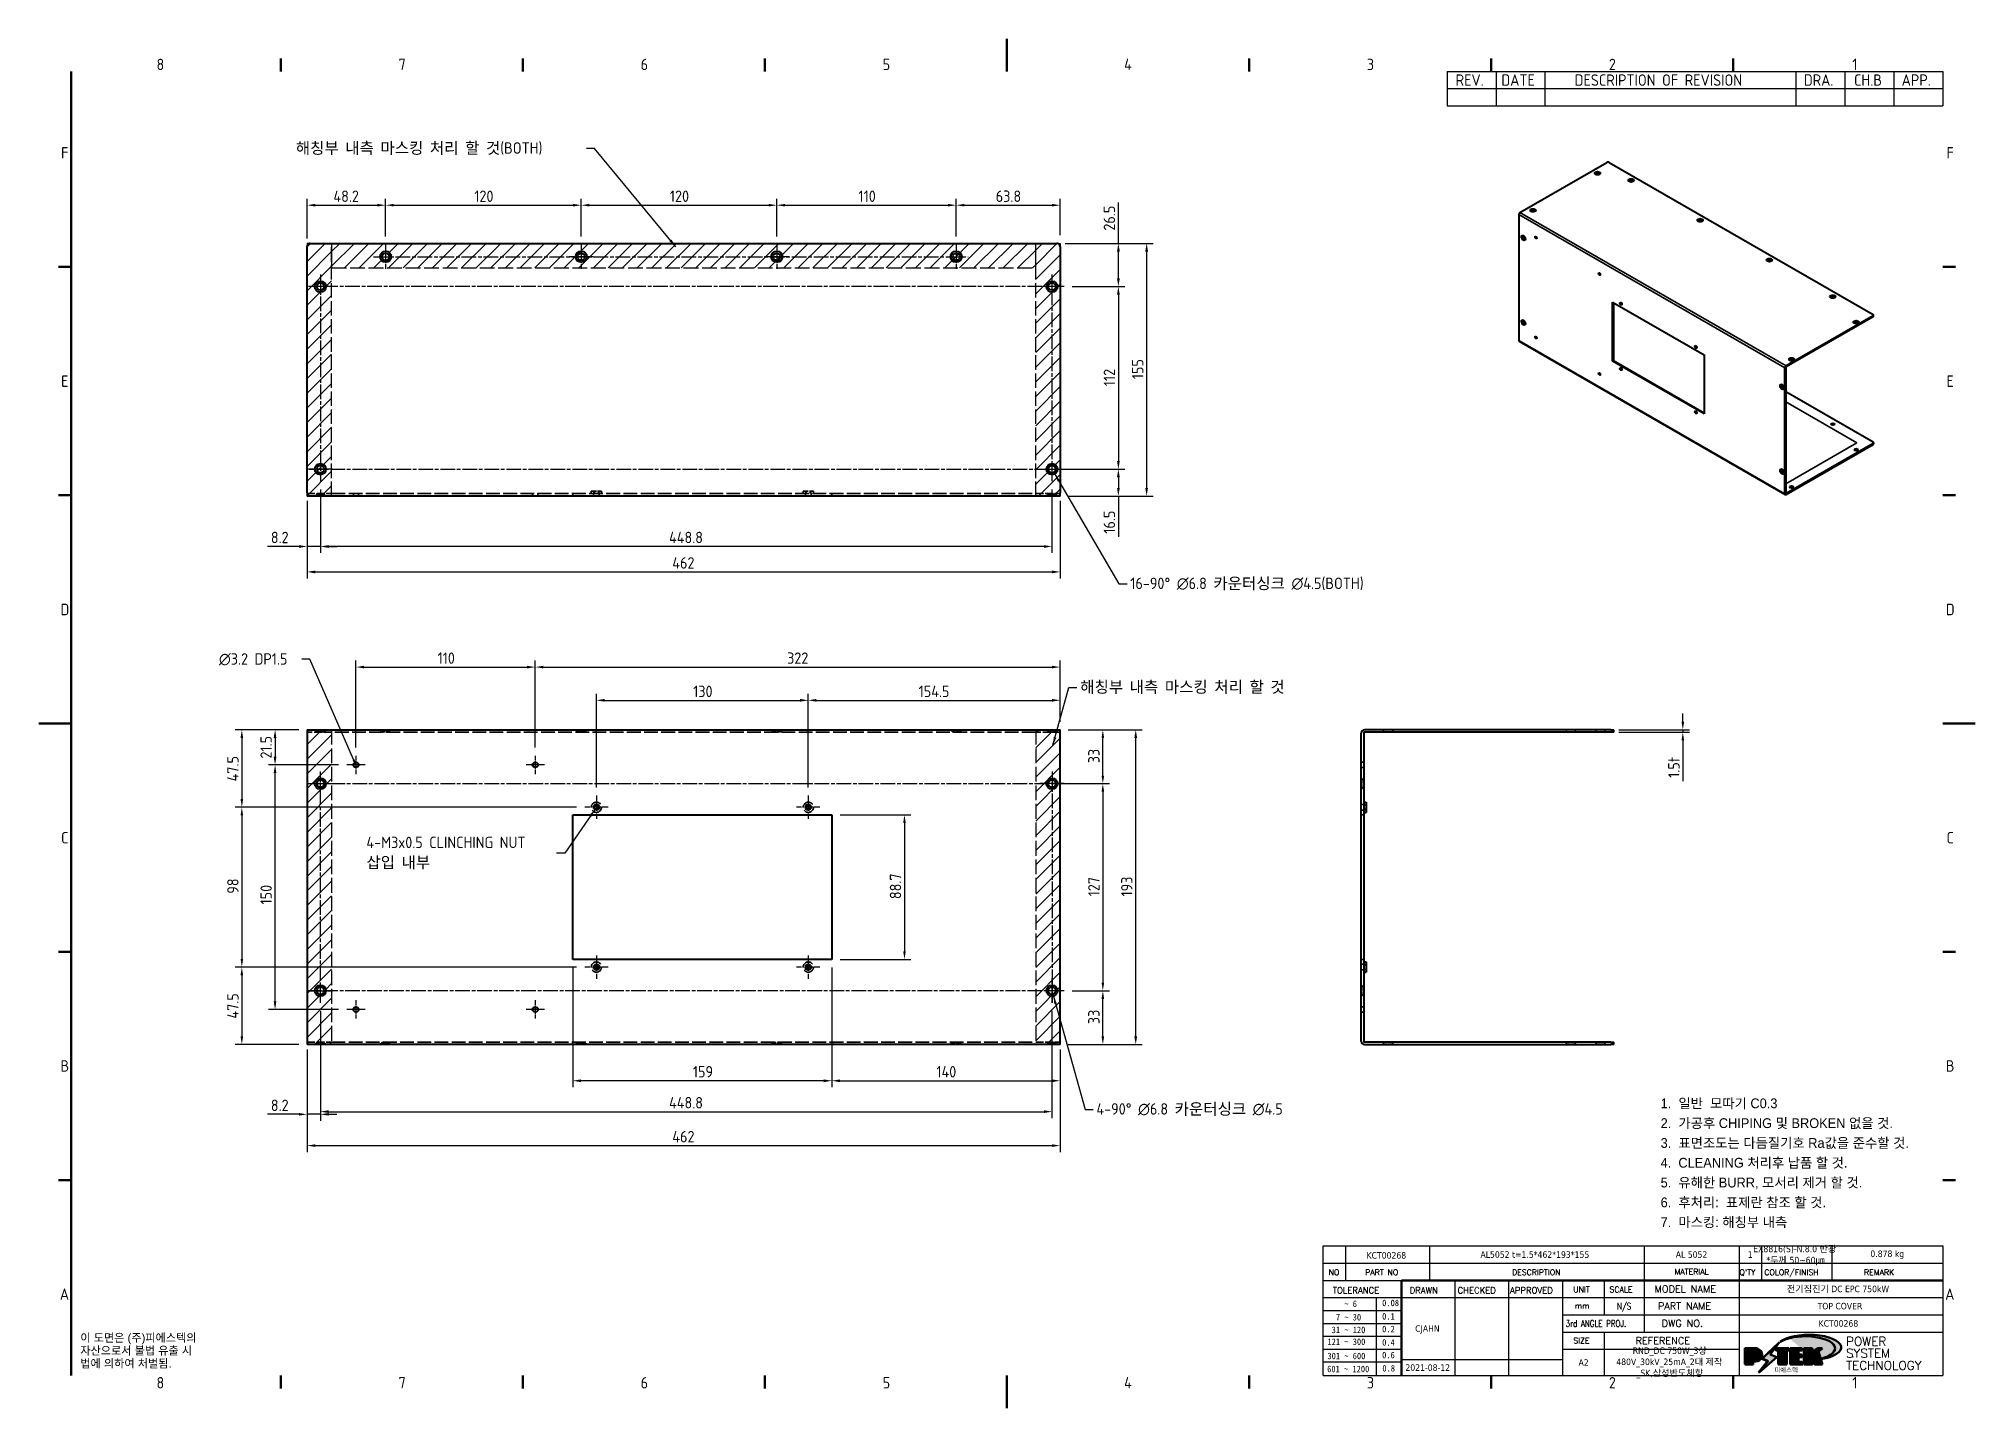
# Model space of a CAD drawing. Header units: millimetres. Extents: x 0 to 1188, y 0 to 840.
import ezdxf
from ezdxf.enums import TextEntityAlignment as Align

# ---------------------------------------------------------------- set-up
doc = ezdxf.new("R2010")
doc.units = ezdxf.units.MM
doc.header["$LTSCALE"] = 2
doc.linetypes.add('CHAIN', pattern=[0.3543, 0.2362, -0.0295, 0.0591, -0.0295])
doc.linetypes.add('DASHED', pattern=[0.2067, 0.1654, -0.0413])
doc.layers.get('0').update_dxf_attribs({"color": 3, "lineweight": 25})
for name, color, linetype, lineweight in [('가려진 것(ISO)', 2, 'DASHED', 35), ('가시적인 것(ISO)', 3, 'Continuous', 40), ('가시적인 좁은 것(ISO)', 3, 'Continuous', 35), ('경계(ISO)', 7, 'Continuous', 50), ('기호(ISO)', 5, 'Continuous', 25), ('스케치 형상(ISO)', 3, 'Continuous', 25), ('제목(ISO)', 5, 'Continuous', 50), ('중심 표식(ISO)', 1, 'Continuous', 25), ('중심선(ISO)', 1, 'Continuous', 25), ('치수(ISO)', 2, 'Continuous', 25), ('해치(ISO)', 7, 'Continuous', 18)]:
    doc.layers.add(name, color=color, linetype=linetype, lineweight=lineweight)
doc.styles.add('HAN_291', font='')
doc.styles.add('HAN_370', font='', dxfattribs={"width": 2})
doc.styles.add('ISO Proportional', font='arial.ttf')
doc.styles.add('RC_284', font='ROMANC.shx')
doc.styles.add('RC_287', font='ROMANC.shx')
doc.styles.add('RC_292', font='ROMANC.shx')
doc.styles.add('ROMANT_294', font='romant.shx')
doc.styles.add('문자 텍스트_PSTEK_POSCO', font='isocp.shx')
doc.styles.add('치수 텍스트_PSTEK_POSCO', font='isocp.shx')
doc.styles.add('텍스트 스타일198', font='tahoma.ttf')
doc.styles.add('텍스트 스타일333', font='ROMANC.shx', dxfattribs={"width": 0.8})
doc.styles.get('HAN_291').set_extended_font_data('GulimChe')
doc.styles.get('HAN_370').set_extended_font_data('GulimChe')
doc.dimstyles.new('치수_PSTEK_POSCO', dxfattribs={"dimscale": 2, "dimtxt": 3.5, "dimasz": 2.5, "dimexe": 2, "dimexo": 2.5, "dimgap": 1, "dimtad": 1, "dimrnd": 1e-08, "dimdsep": 46, "dimtxsty": '치수 텍스트_PSTEK_POSCO', "dimcen": 0.09, "dimdle": 10, "dimclrd": 7, "dimclre": 7, "dimclrt": 2, "dimadec": 1, "dimazin": 2, "dimtfac": 1, "dimtmove": 0, "dimatfit": 3, "dimfxl": 0, "dimtolj": 1, "dimlwd": -1, "dimlwe": -1, "dimarcsym": 0})
doc.dimstyles.new('치수_PSTEK_POSCO$7', dxfattribs={"dimscale": 2, "dimtxt": 3.5, "dimasz": 2.5, "dimexe": 2, "dimexo": 2.5, "dimgap": 1, "dimtad": 1, "dimrnd": 1e-08, "dimdsep": 46, "dimtxsty": '치수 텍스트_PSTEK_POSCO', "dimcen": 0.09, "dimdle": 10, "dimclrd": 7, "dimclre": 7, "dimclrt": 2, "dimadec": 1, "dimazin": 2, "dimtfac": 1, "dimtmove": 0, "dimatfit": 3, "dimfxl": 0, "dimtolj": 1, "dimlwd": -1, "dimlwe": -1, "dimarcsym": 0})
pattern_1 = [(45, (0, 0), (-4.49013, 4.49013), [])]

msp = doc.modelspace()

# ---------------------------------------------------------------- texts
at = {"layer": '기호(ISO)', "color": 2, "char_height": 7, "attachment_point": 4, "style": '치수 텍스트_PSTEK_POSCO'}
for s, insert, width in [('{\\fISOCP|b0|i0;\\H7.0000;해칭부 내측 마스킹 처리 할 것(BOTH)}', (157.696, 772.597), 176.33492), ('{\\fSystem|b0|i0;\\H7.0000;해칭부\\fISOCP|b0|i0;\\H7.0000; \\fSystem|b0|i0;\\H7.0000;내측\\fISOCP|b0|i0;\\H7.0000; \\fSystem|b0|i0;\\H7.0000;마스킹\\fISOCP|b0|i0;\\H7.0000; \\fSystem|b0|i0;\\H7.0000;처리\\fISOCP|b0|i0;\\H7.0000; \\fSystem|b0|i0;\\H7.0000;할\\fISOCP|b0|i0;\\H7.0000; \\fSystem|b0|i0;\\H7.0000;것}', (638.899, 442.032), 127.12439)]:
    msp.add_mtext(s, dxfattribs=dict(at, insert=insert, width=width))
at = {"layer": '기호(ISO)', "color": 2, "attachment_point": 4}
for s, insert, char_height, width, line_spacing_factor, style in [('{16-90° \\fAIGDT|b0|i0;\\H7.0000;n\\fisocp|b0|i0;\\H7.0000;6.8 카운터싱크 \\fAIGDT|b0|i0;\\H7.0000;n\\fisocp|b0|i0;\\H7.0000;4.5(BOTH)}', (669.648, 505.587), 7, 169.42265, 0.6125, '치수 텍스트_PSTEK_POSCO'), ('{\\fAIGDT|b0|i0;\\H7.0000;n\\fisocp|b0|i0;\\H7.0000;3.2 DP1.5}', (110.563, 459.362), 7, 48.77567, 0.6125, '치수 텍스트_PSTEK_POSCO'), ('{4-M3x0.5 CLINCHING NUT\\P삽입 내부 }', (201.014, 340.57), 7, 114.72107, 1.05, '치수 텍스트_PSTEK_POSCO'), ('{4-90° \\fAIGDT|b0|i0;\\H7.0000;n\\fisocp|b0|i0;\\H7.0000;6.8 카운터싱크 \\fAIGDT|b0|i0;\\H7.0000;n\\fisocp|b0|i0;\\H7.0000;4.5}', (648.865, 183.219), 7, 134.84791, 0.6125, '치수 텍스트_PSTEK_POSCO'), ('{\\fArial|b0|i0;\\H5.0000;이 도면은 (주)피에스텍의\\P자산으로서 불법 유출 시 \\P법에 의하여 처벌됨.}', (25.51, 35.068), 5, 78.61221, 0.944221, '문자 텍스트_PSTEK_POSCO')]:
    msp.add_mtext(s, dxfattribs=dict(at, insert=insert, char_height=char_height, width=width, line_spacing_factor=line_spacing_factor, style=style))

# ---------------------------------------------------------------- blocks, each defined once
blk = doc.blocks.new('경계 Default Border')
at = {"layer": '경계(ISO)'}
for p, q in [((74.25, 410), (74.25, 413.9)), ((148.5, 410), (148.5, 413.9)), ((222.75, 410), (222.75, 413.9)), ((371.25, 410), (371.25, 413.9)), ((445.5, 410), (445.5, 413.9)), ((519.75, 410), (519.75, 413.9)), ((10, 350), (6.1, 350)), ((584, 350), (587.9, 350)), ((10, 280), (6.1, 280)), ((584, 280), (587.9, 280)), ((10, 140), (6.1, 140)), ((584, 140), (587.9, 140)), ((10, 70), (6.1, 70)), ((584, 70), (587.9, 70)), ((74.25, 10), (74.25, 6.1)), ((148.5, 10), (148.5, 6.1)), ((222.75, 10), (222.75, 6.1)), ((371.25, 10), (371.25, 6.1)), ((445.5, 10), (445.5, 6.1)), ((519.75, 10), (519.75, 6.1))]:
    blk.add_line(p, q, dxfattribs=at)
at = {"layer": '경계(ISO)', "flags": 128}
for points in [[(297, 420), (297, 410)], [(10, 10), (10, 410)], [(0, 210), (10, 210)], [(594, 210), (584, 210)], [(297, 0), (297, 10)]]:
    blk.add_lwpolyline(points, dxfattribs=at)
at = {"layer": '경계(ISO)', "color": 2, "char_height": 3.5, "attachment_point": 7, "style": '문자 텍스트_PSTEK_POSCO'}
for s, insert in [('8', (36.13, 410.37)), ('7', (110.38, 410.39)), ('6', (184.63, 410.37)), ('5', (258.88, 410.37)), ('4', (332.93, 410.4)), ('3', (407.4, 410.37)), ('2', (481.61, 410.37)), ('1', (556.28, 410.4)), ('F', (6.85, 383.25)), ('F', (585.15, 383.25)), ('E', (6.85, 313.22)), ('E', (585.15, 313.22)), ('D', (6.66, 243.22)), ('D', (584.96, 243.22)), ('C', (6.85, 173.22)), ('C', (585.15, 173.22)), ('B', (6.66, 103.22)), ('B', (584.96, 103.22)), ('A', (6.47, 33.24)), ('A', (584.77, 33.24)), ('8', (36.13, 6.07)), ('7', (110.38, 6.09)), ('6', (184.63, 6.07)), ('5', (258.88, 6.07)), ('4', (332.93, 6.1)), ('3', (407.4, 6.07)), ('2', (481.61, 6.07)), ('1', (556.28, 6.1))]:
    blk.add_mtext(s, dxfattribs=dict(at, insert=insert))
blk = doc.blocks.new('제목 블록 PSTEK')
h = blk.add_hatch(color=1)
edge = h.paths.add_edge_path(flags=0)
edge.add_line((314.22, 19.61), (314.22, 17))
edge.add_line((314.22, 17), (314.35, 17))
edge.add_arc((314.35, 17.65), 0.651, 270, 360)
edge.add_line((315, 17.65), (315, 18.96))
edge.add_arc((314.35, 18.96), 0.651, 0, 90)
edge.add_line((314.35, 19.61), (314.22, 19.61))
edge = h.paths.add_edge_path()
edge.add_arc((314.98, 18.29), 1.97, 270, 450)
edge.add_line((314.98, 20.26), (311.77, 20.26))
edge.add_line((311.77, 20.26), (311.77, 15.34))
edge.add_line((311.77, 15.34), (314.22, 15.34))
edge.add_line((314.22, 15.34), (314.22, 16.32))
edge.add_line((314.22, 16.32), (314.98, 16.32))
h = blk.add_hatch(color=252)
edge = h.paths.add_edge_path()
edge.add_arc((314.98, 18.29), 1.97, 270, 406.82787)
edge.add_arc((315.16, 18.14), 1.97, -90, 53.56098, ccw=False)
edge.add_line((315.16, 16.17), (314.4, 16.17))
edge.add_line((314.4, 16.17), (314.4, 15.19))
edge.add_line((314.4, 15.19), (311.94, 15.19))
edge.add_line((311.94, 15.19), (311.94, 15.34))
edge.add_line((311.94, 15.34), (314.22, 15.34))
edge.add_line((314.22, 15.34), (314.22, 16.32))
edge.add_line((314.22, 16.32), (314.98, 16.32))
h = blk.add_hatch(color=252)
edge = h.paths.add_edge_path()
edge.add_line((314.4, 19.46), (314.53, 19.46))
edge.add_arc((314.53, 18.81), 0.651, 60.41893, 90, ccw=False)
edge.add_arc((314.35, 18.96), 0.651, 39.96992, 90)
edge.add_line((314.35, 19.61), (314.22, 19.61))
edge.add_line((314.22, 19.61), (314.22, 17))
edge.add_line((314.22, 17), (314.35, 17))
edge.add_arc((314.35, 17.65), 0.651, 270, 274.69308)
edge.add_line((314.4, 17), (314.4, 19.46))
for color, points in [(252, [(317.22, 17.06), (322.03, 21.63), (322.28, 21.94), (317.05, 16.98), (318.75, 16.19), (316, 12.72), (316.34, 13), (318.92, 16.27)]), (5, [(321.62, 17.42), (319.53, 18.25), (322.45, 22.02), (317.22, 17.06), (318.92, 16.27), (316.17, 12.8)]), (1, [(324.48, 19.61), (325.24, 19.61), (325.24, 20.26), (321.23, 20.26), (321.23, 19.61), (321.98, 19.61), (321.98, 15.34), (324.48, 15.34)]), (252, [(321.98, 19.61), (321.4, 19.61), (321.4, 19.46), (321.98, 19.46)]), (252, [(324.66, 19.46), (325.42, 19.46), (325.42, 20.11), (325.24, 20.11), (325.24, 19.61), (324.48, 19.61), (324.48, 15.34), (322.16, 15.34), (322.16, 15.19), (324.66, 15.19)]), (1, [(329.23, 20.26), (325.66, 20.26), (325.66, 15.34), (329.36, 15.34), (329.36, 15.99), (328.11, 15.99), (328.11, 17.56), (329.23, 17.56), (329.23, 18.26), (328.11, 18.26), (328.11, 19.61), (329.23, 19.61)]), (252, [(328.29, 19.46), (329.41, 19.46), (329.41, 20.11), (329.23, 20.11), (329.23, 19.61), (328.11, 19.61), (328.11, 18.26), (328.29, 18.26)]), (252, [(328.29, 17.42), (329.41, 17.42), (329.41, 18.11), (329.23, 18.11), (329.23, 17.56), (328.11, 17.56), (328.11, 15.99), (328.29, 15.99)]), (1, [(332.33, 20.26), (329.86, 20.26), (329.86, 15.34), (332.33, 15.34), (332.33, 17.43), (333.07, 15.34), (335.49, 15.34), (334.25, 19.31), (335.44, 20.26), (334.31, 20.26), (332.33, 19)]), (252, [(332.51, 20.11), (332.33, 20.11), (332.33, 19), (332.51, 19.11)]), (252, [(335.62, 20.11), (335.25, 20.11), (334.25, 19.31), (335.49, 15.34), (333.2, 15.34), (333.25, 15.19), (335.66, 15.19), (334.43, 19.16)]), (252, [(329.54, 15.85), (329.36, 15.85), (329.36, 15.34), (325.83, 15.34), (325.83, 15.19), (329.54, 15.19)]), (252, [(332.51, 16.93), (332.33, 17.43), (332.33, 15.34), (330.04, 15.34), (330.04, 15.19), (332.51, 15.19)])]:
    blk.add_hatch(color=color).paths.add_polyline_path(points)
at = {"layer": '해치(ISO)'}
h = blk.add_hatch(color=140, dxfattribs=at)
edge = h.paths.add_edge_path()
edge.add_ellipse((330.37, 20.16), major_axis=(9.1, 0), ratio=0.40699, start_angle=301.30985, end_angle=507.74369)
edge.add_ellipse((331.53, 20.46), major_axis=(-9.82, 0), ratio=0.39426, start_angle=111.51207, end_angle=334.47025, ccw=False)
edge.add_line((335.14, 16.86), (335.1, 16.99))
at = {"color": 180}
for p, q in [((182.48, 11.79), (182.48, 51.57)), ((182.48, 51.57), (372.48, 51.57)), ((189.27, 51.57), (189.27, 41.01)), ((215.22, 41.01), (215.22, 51.57)), ((280.88, 51.57), (280.88, 41.01)), ((310.09, 51.57), (310.09, 41.01)), ((316.9, 51.57), (316.9, 41.01)), ((338.46, 51.57), (338.46, 41.01)), ((372.48, 51.57), (372.48, 11.79)), ((182.48, 46.29), (372.48, 46.29)), ((182.48, 41.01), (206.45, 41.01)), ((182.48, 35.73), (206.45, 35.73)), ((198.86, 12.03), (198.86, 35.73)), ((206.45, 35.73), (372.48, 35.73)), ((222.94, 11.79), (222.94, 41.01)), ((239.43, 11.79), (239.43, 41.01)), ((255.92, 11.79), (255.92, 41.01)), ((268.69, 41.01), (268.69, 30.45)), ((280.88, 41.01), (280.88, 25.17)), ((310.09, 41.01), (310.09, 11.79)), ((182.48, 31.78), (206.45, 31.78)), ((255.92, 30.45), (372.48, 30.45)), ((182.48, 27.83), (206.45, 27.83)), ((182.48, 23.88), (206.45, 23.88)), ((255.92, 25.17), (372.48, 25.17)), ((268.69, 25.17), (268.69, 11.79)), ((182.48, 19.93), (206.45, 19.93)), ((255.92, 19.89), (310.09, 19.89)), ((182.48, 15.98), (206.45, 15.98)), ((206.45, 16.74), (255.92, 16.74)), ((182.48, 11.79), (372.48, 11.79))]:
    blk.add_line(p, q, dxfattribs=at)
at = {"color": 7, "lineweight": 50}
for p, q in [((206.45, 11.79), (206.45, 41.01)), ((206.45, 41.01), (372.48, 41.01))]:
    blk.add_line(p, q, dxfattribs=at)
at = {"color": 7}
for p, q in [((314.98, 20.26), (311.77, 20.26)), ((311.77, 20.26), (311.77, 15.34)), ((314.98, 20.26), (311.77, 20.26)), ((311.77, 20.26), (311.77, 15.34)), ((314.22, 17), (314.22, 19.61)), ((314.22, 19.61), (314.35, 19.61)), ((314.35, 19.61), (314.22, 19.61)), ((314.22, 19.61), (314.22, 17)), ((314.22, 17), (314.22, 19.61)), ((314.22, 19.61), (314.35, 19.61)), ((314.4, 19.46), (314.53, 19.46)), ((314.4, 17), (314.4, 19.46)), ((315, 18.96), (315, 17.65)), ((315, 18.96), (315, 17.65)), ((322.28, 21.94), (317.05, 16.98)), ((322.45, 22.02), (317.22, 17.06)), ((317.22, 17.06), (322.03, 21.63)), ((319.53, 18.25), (322.45, 22.02)), ((321.62, 17.42), (319.53, 18.25)), ((325.24, 20.26), (321.23, 20.26)), ((321.23, 20.26), (321.23, 19.61)), ((325.24, 20.26), (321.23, 20.26)), ((321.23, 20.26), (321.23, 19.61)), ((321.23, 19.61), (321.98, 19.61)), ((321.23, 19.61), (321.98, 19.61)), ((321.4, 19.61), (321.4, 19.46)), ((321.98, 19.61), (321.4, 19.61)), ((321.4, 19.46), (321.98, 19.46)), ((321.98, 19.61), (321.98, 15.34)), ((321.98, 19.46), (321.98, 19.61)), ((321.98, 19.61), (321.98, 15.34)), ((322.03, 21.63), (322.28, 21.94)), ((324.48, 19.61), (325.24, 19.61)), ((324.48, 15.34), (324.48, 19.61)), ((325.24, 19.61), (324.48, 19.61)), ((324.48, 19.61), (324.48, 15.34)), ((324.48, 19.61), (325.24, 19.61)), ((324.48, 15.34), (324.48, 19.61)), ((324.66, 19.46), (325.42, 19.46)), ((324.66, 15.19), (324.66, 19.46)), ((325.24, 19.61), (325.24, 20.26)), ((325.24, 19.61), (325.24, 20.26)), ((325.42, 20.11), (325.24, 20.11)), ((325.24, 20.11), (325.24, 19.61)), ((325.42, 19.46), (325.42, 20.11)), ((329.23, 20.26), (325.66, 20.26)), ((325.66, 20.26), (325.66, 15.34)), ((325.66, 20.26), (325.66, 15.34)), ((329.23, 20.26), (325.66, 20.26)), ((328.11, 18.26), (328.11, 19.61)), ((328.11, 19.61), (329.23, 19.61)), ((329.23, 19.61), (328.11, 19.61)), ((328.11, 19.61), (328.11, 18.26)), ((328.11, 18.26), (328.11, 19.61)), ((328.11, 19.61), (329.23, 19.61)), ((329.23, 18.26), (328.11, 18.26)), ((328.11, 18.26), (328.29, 18.26)), ((329.23, 18.26), (328.11, 18.26)), ((328.29, 18.26), (328.29, 19.46)), ((328.29, 19.46), (329.41, 19.46)), ((329.23, 19.61), (329.23, 20.26)), ((329.23, 19.61), (329.23, 20.26)), ((329.41, 20.11), (329.23, 20.11)), ((329.23, 20.11), (329.23, 19.61)), ((329.23, 17.56), (329.23, 18.26)), ((329.23, 17.56), (329.23, 18.26)), ((329.41, 18.11), (329.23, 18.11)), ((329.23, 18.11), (329.23, 17.56)), ((329.41, 19.46), (329.41, 20.11)), ((329.41, 17.42), (329.41, 18.11)), ((332.33, 20.26), (329.86, 20.26)), ((329.86, 20.26), (329.86, 15.34)), ((329.86, 20.26), (329.86, 15.34)), ((332.33, 20.26), (329.86, 20.26)), ((334.31, 20.26), (332.33, 19)), ((332.33, 19), (332.33, 20.26)), ((334.31, 20.26), (332.33, 19)), ((332.33, 19), (332.33, 20.26)), ((332.51, 20.11), (332.33, 20.11)), ((332.33, 20.11), (332.33, 19)), ((332.33, 19), (332.51, 19.11)), ((332.51, 19.11), (332.51, 20.11)), ((334.25, 19.31), (335.44, 20.26)), ((334.25, 19.31), (335.44, 20.26)), ((335.25, 20.11), (334.25, 19.31)), ((335.49, 15.34), (334.25, 19.31)), ((334.25, 19.31), (335.49, 15.34)), ((335.49, 15.34), (334.25, 19.31)), ((335.44, 20.26), (334.31, 20.26)), ((335.44, 20.26), (334.31, 20.26)), ((334.43, 19.16), (335.62, 20.11)), ((335.66, 15.19), (334.43, 19.16)), ((335.62, 20.11), (335.25, 20.11)), ((311.77, 15.34), (314.22, 15.34)), ((311.77, 15.34), (314.22, 15.34)), ((314.22, 15.34), (311.94, 15.34)), ((311.94, 15.34), (311.94, 15.19)), ((311.94, 15.19), (314.4, 15.19)), ((314.35, 17), (314.22, 17)), ((314.22, 17), (314.35, 17)), ((314.35, 17), (314.22, 17)), ((314.22, 16.32), (314.98, 16.32)), ((314.22, 15.34), (314.22, 16.32)), ((314.98, 16.32), (314.22, 16.32)), ((314.22, 16.32), (314.22, 15.34)), ((314.22, 16.32), (314.98, 16.32)), ((314.22, 15.34), (314.22, 16.32)), ((314.4, 16.17), (315.16, 16.17)), ((314.4, 15.19), (314.4, 16.17)), ((318.75, 16.19), (316, 12.72)), ((316, 12.72), (316.34, 13)), ((316.17, 12.8), (321.62, 17.42)), ((318.92, 16.27), (316.17, 12.8)), ((316.34, 13), (318.92, 16.27)), ((317.05, 16.98), (318.75, 16.19)), ((318.92, 16.27), (317.22, 17.06)), ((317.22, 17.06), (318.92, 16.27)), ((321.98, 15.34), (324.48, 15.34)), ((321.98, 15.34), (324.48, 15.34)), ((324.48, 15.34), (322.16, 15.34)), ((322.16, 15.34), (322.16, 15.19)), ((322.16, 15.19), (324.66, 15.19)), ((325.66, 15.34), (329.36, 15.34)), ((325.66, 15.34), (329.36, 15.34)), ((329.36, 15.34), (325.83, 15.34)), ((325.83, 15.34), (325.83, 15.19)), ((325.83, 15.19), (329.54, 15.19)), ((328.11, 17.56), (329.23, 17.56)), ((328.11, 15.99), (328.11, 17.56)), ((329.23, 17.56), (328.11, 17.56)), ((328.11, 17.56), (328.11, 15.99)), ((328.11, 17.56), (329.23, 17.56)), ((328.11, 15.99), (328.11, 17.56)), ((329.36, 15.99), (328.11, 15.99)), ((328.11, 15.99), (328.29, 15.99)), ((329.36, 15.99), (328.11, 15.99)), ((328.29, 15.99), (328.29, 17.42)), ((328.29, 17.42), (329.41, 17.42)), ((329.36, 15.34), (329.36, 15.99)), ((329.36, 15.34), (329.36, 15.99)), ((329.54, 15.85), (329.36, 15.85)), ((329.36, 15.85), (329.36, 15.34)), ((329.54, 15.19), (329.54, 15.85)), ((329.86, 15.34), (332.33, 15.34)), ((329.86, 15.34), (332.33, 15.34)), ((332.33, 15.34), (330.04, 15.34)), ((330.04, 15.34), (330.04, 15.19)), ((330.04, 15.19), (332.51, 15.19)), ((332.33, 17.43), (333.07, 15.34)), ((332.33, 15.34), (332.33, 17.43)), ((332.51, 16.93), (332.33, 17.43)), ((332.33, 17.43), (332.33, 15.34)), ((332.33, 17.43), (333.07, 15.34)), ((332.33, 15.34), (332.33, 17.43)), ((332.51, 15.19), (332.51, 16.93)), ((333.07, 15.34), (335.49, 15.34)), ((333.07, 15.34), (335.49, 15.34)), ((335.49, 15.34), (333.2, 15.34)), ((333.2, 15.34), (333.25, 15.19)), ((333.25, 15.19), (335.66, 15.19)), ((345.04, 17.5), (344.99, 17.69))]:
    blk.add_line(p, q, dxfattribs=at)
at = {"color": 1}
for p, q in [((314.98, 20.26), (311.77, 20.26)), ((311.77, 20.26), (311.77, 15.34)), ((314.22, 17), (314.22, 19.61)), ((314.22, 19.61), (314.35, 19.61)), ((315, 18.96), (315, 17.65)), ((325.24, 20.26), (321.23, 20.26)), ((321.23, 20.26), (321.23, 19.61)), ((321.23, 19.61), (321.98, 19.61)), ((321.98, 19.61), (321.98, 15.34)), ((324.48, 19.61), (325.24, 19.61)), ((324.48, 15.34), (324.48, 19.61)), ((325.24, 19.61), (325.24, 20.26)), ((329.23, 20.26), (325.66, 20.26)), ((325.66, 20.26), (325.66, 15.34)), ((328.11, 18.26), (328.11, 19.61)), ((328.11, 19.61), (329.23, 19.61)), ((329.23, 18.26), (328.11, 18.26)), ((329.23, 19.61), (329.23, 20.26)), ((329.23, 17.56), (329.23, 18.26)), ((332.33, 20.26), (329.86, 20.26)), ((329.86, 20.26), (329.86, 15.34)), ((334.31, 20.26), (332.33, 19)), ((332.33, 19), (332.33, 20.26)), ((334.25, 19.31), (335.44, 20.26)), ((335.49, 15.34), (334.25, 19.31)), ((335.44, 20.26), (334.31, 20.26)), ((311.77, 15.34), (314.22, 15.34)), ((314.35, 17), (314.22, 17)), ((314.22, 16.32), (314.98, 16.32)), ((314.22, 15.34), (314.22, 16.32)), ((321.98, 15.34), (324.48, 15.34)), ((325.66, 15.34), (329.36, 15.34)), ((328.11, 17.56), (329.23, 17.56)), ((328.11, 15.99), (328.11, 17.56)), ((329.36, 15.99), (328.11, 15.99)), ((329.36, 15.34), (329.36, 15.99)), ((329.86, 15.34), (332.33, 15.34)), ((332.33, 17.43), (333.07, 15.34)), ((332.33, 15.34), (332.33, 17.43)), ((333.07, 15.34), (335.49, 15.34))]:
    blk.add_line(p, q, dxfattribs=at)
at = {"color": 5}
for p, q in [((322.45, 22.02), (317.22, 17.06)), ((319.53, 18.25), (322.45, 22.02)), ((321.62, 17.42), (319.53, 18.25)), ((316.17, 12.8), (321.62, 17.42)), ((318.92, 16.27), (316.17, 12.8)), ((317.22, 17.06), (318.92, 16.27))]:
    blk.add_line(p, q, dxfattribs=at)
at = {"color": 7}
for centre, radius, start, end in [((314.35, 18.96), 0.651, 0, 90), ((314.35, 18.96), 0.651, 39.96992, 90), ((314.35, 18.96), 0.651, 0, 90), ((314.53, 18.81), 0.651, 60.41893, 90), ((314.98, 18.29), 1.97, 270, 90), ((314.98, 18.29), 1.97, 270, 90), ((314.98, 18.29), 1.97, 270, 46.82787), ((315.16, 18.14), 1.97, 270, 53.56098), ((314.35, 17.65), 0.651, 270, 0), ((314.35, 17.65), 0.651, 270, 0), ((314.35, 17.65), 0.651, 270, 274.69308)]:
    blk.add_arc(centre, radius, start, end, dxfattribs=at)
at = {"color": 1}
for centre, radius, start, end in [((314.35, 18.96), 0.651, 0, 90), ((314.98, 18.29), 1.97, 270, 90), ((314.35, 17.65), 0.651, 270, 0)]:
    blk.add_arc(centre, radius, start, end, dxfattribs=at)
at = {"layer": '제목(ISO)', "lineweight": 18}
blk.add_line((182.48, 35.73), (182.48, 11.79), dxfattribs=at)
at = {"layer": '제목(ISO)'}
for p, q in [((314.98, 20.26), (311.77, 20.26)), ((311.77, 20.26), (311.77, 15.34)), ((314.22, 17), (314.22, 19.61)), ((314.22, 19.61), (314.35, 19.61)), ((314.35, 19.61), (314.22, 19.61)), ((314.22, 19.61), (314.22, 17)), ((314.4, 19.46), (314.53, 19.46)), ((314.4, 17), (314.4, 19.46)), ((315, 18.96), (315, 17.65)), ((322.28, 21.94), (317.05, 16.98)), ((322.45, 22.02), (317.22, 17.06)), ((317.22, 17.06), (322.03, 21.63)), ((319.53, 18.25), (322.45, 22.02)), ((321.62, 17.42), (319.53, 18.25)), ((325.24, 20.26), (321.23, 20.26)), ((321.23, 20.26), (321.23, 19.61)), ((321.23, 19.61), (321.98, 19.61)), ((321.98, 19.61), (321.4, 19.61)), ((321.4, 19.61), (321.4, 19.46)), ((321.4, 19.46), (321.98, 19.46)), ((321.98, 19.61), (321.98, 15.34)), ((321.98, 19.46), (321.98, 19.61)), ((322.03, 21.63), (322.28, 21.94)), ((324.48, 19.61), (325.24, 19.61)), ((324.48, 15.34), (324.48, 19.61)), ((325.24, 19.61), (324.48, 19.61)), ((324.48, 19.61), (324.48, 15.34)), ((324.66, 19.46), (325.42, 19.46)), ((324.66, 15.19), (324.66, 19.46)), ((325.24, 19.61), (325.24, 20.26)), ((325.42, 20.11), (325.24, 20.11)), ((325.24, 20.11), (325.24, 19.61)), ((325.42, 19.46), (325.42, 20.11)), ((329.23, 20.26), (325.66, 20.26)), ((325.66, 20.26), (325.66, 15.34)), ((328.11, 18.26), (328.11, 19.61)), ((328.11, 19.61), (329.23, 19.61)), ((329.23, 19.61), (328.11, 19.61)), ((328.11, 19.61), (328.11, 18.26)), ((329.23, 18.26), (328.11, 18.26)), ((328.11, 18.26), (328.29, 18.26)), ((328.29, 19.46), (329.41, 19.46)), ((328.29, 18.26), (328.29, 19.46)), ((329.23, 19.61), (329.23, 20.26)), ((329.41, 20.11), (329.23, 20.11)), ((329.23, 20.11), (329.23, 19.61)), ((329.23, 17.56), (329.23, 18.26)), ((329.41, 18.11), (329.23, 18.11)), ((329.23, 18.11), (329.23, 17.56)), ((329.41, 19.46), (329.41, 20.11)), ((329.41, 17.42), (329.41, 18.11)), ((332.33, 20.26), (329.86, 20.26)), ((329.86, 20.26), (329.86, 15.34)), ((334.31, 20.26), (332.33, 19)), ((332.33, 19), (332.33, 20.26)), ((332.51, 20.11), (332.33, 20.11)), ((332.33, 20.11), (332.33, 19)), ((332.33, 19), (332.51, 19.11)), ((332.51, 19.11), (332.51, 20.11)), ((334.25, 19.31), (335.44, 20.26)), ((335.25, 20.11), (334.25, 19.31)), ((335.49, 15.34), (334.25, 19.31)), ((334.25, 19.31), (335.49, 15.34)), ((335.44, 20.26), (334.31, 20.26)), ((334.43, 19.16), (335.62, 20.11)), ((335.66, 15.19), (334.43, 19.16)), ((335.62, 20.11), (335.25, 20.11)), ((311.77, 15.34), (314.22, 15.34)), ((314.22, 15.34), (311.94, 15.34)), ((311.94, 15.34), (311.94, 15.19)), ((311.94, 15.19), (314.4, 15.19)), ((314.35, 17), (314.22, 17)), ((314.22, 17), (314.35, 17)), ((314.22, 15.34), (314.22, 16.32)), ((314.22, 16.32), (314.98, 16.32)), ((314.98, 16.32), (314.22, 16.32)), ((314.22, 16.32), (314.22, 15.34)), ((314.4, 15.19), (314.4, 16.17)), ((314.4, 16.17), (315.16, 16.17)), ((318.75, 16.19), (316, 12.72)), ((316, 12.72), (316.34, 13)), ((316.17, 12.8), (321.62, 17.42)), ((318.92, 16.27), (316.17, 12.8)), ((316.34, 13), (318.92, 16.27)), ((317.05, 16.98), (318.75, 16.19)), ((317.22, 17.06), (318.92, 16.27)), ((318.92, 16.27), (317.22, 17.06)), ((321.98, 15.34), (324.48, 15.34)), ((324.48, 15.34), (322.16, 15.34)), ((322.16, 15.34), (322.16, 15.19)), ((322.16, 15.19), (324.66, 15.19)), ((325.66, 15.34), (329.36, 15.34)), ((329.36, 15.34), (325.83, 15.34)), ((325.83, 15.34), (325.83, 15.19)), ((325.83, 15.19), (329.54, 15.19)), ((328.11, 15.99), (328.11, 17.56)), ((328.11, 17.56), (329.23, 17.56)), ((329.23, 17.56), (328.11, 17.56)), ((328.11, 17.56), (328.11, 15.99)), ((329.36, 15.99), (328.11, 15.99)), ((328.11, 15.99), (328.29, 15.99)), ((328.29, 17.42), (329.41, 17.42)), ((328.29, 15.99), (328.29, 17.42)), ((329.36, 15.34), (329.36, 15.99)), ((329.54, 15.85), (329.36, 15.85)), ((329.36, 15.85), (329.36, 15.34)), ((329.54, 15.19), (329.54, 15.85)), ((329.86, 15.34), (332.33, 15.34)), ((332.33, 15.34), (330.04, 15.34)), ((330.04, 15.34), (330.04, 15.19)), ((330.04, 15.19), (332.51, 15.19)), ((332.33, 15.34), (332.33, 17.43)), ((332.33, 17.43), (333.07, 15.34)), ((332.51, 16.93), (332.33, 17.43)), ((332.33, 17.43), (332.33, 15.34)), ((332.51, 15.19), (332.51, 16.93)), ((333.07, 15.34), (335.49, 15.34)), ((335.49, 15.34), (333.2, 15.34)), ((333.2, 15.34), (333.25, 15.19)), ((333.25, 15.19), (335.66, 15.19))]:
    blk.add_line(p, q, dxfattribs=at)
at = {"layer": '제목(ISO)', "color": 4}
blk.add_line((335.14, 16.86), (335.1, 16.99), dxfattribs=at)
at = {"layer": '제목(ISO)'}
for centre, radius, start, end in [((314.35, 18.96), 0.651, 0, 90), ((314.35, 18.96), 0.651, 39.96992, 90), ((314.53, 18.81), 0.651, 60.41893, 90), ((314.98, 18.29), 1.97, 46.82787, 90), ((314.98, 18.29), 1.97, 270, 46.82787), ((314.98, 18.29), 1.97, 270, 46.82787), ((315.16, 18.14), 1.97, 270, 53.56098), ((314.35, 17.65), 0.651, 270, 0), ((314.35, 17.65), 0.651, 270, 274.69308)]:
    blk.add_arc(centre, radius, start, end, dxfattribs=at)
at = {"layer": '제목(ISO)', "color": 4}
for centre, major_axis, ratio, start_param, end_param in [((331.53, 20.46), (9.82, 0), 0.39426, 5.087845, 8.9792), ((330.37, 20.16), (9.1, 0), 0.40699, 5.258849, 8.861799)]:
    blk.add_ellipse(centre, major_axis=major_axis, ratio=ratio, start_param=start_param, end_param=end_param, dxfattribs=at)
at = {"color": 2}
for s, height, style, p in [('NO', 1.742, 'RC_284', (184.14, 42.62)), ('PART NO', 1.742, 'RC_284', (195.34, 42.62)), ('DESCRIPTION', 1.7424, 'RC_284', (240.4, 42.62)), ("Q'TY", 1.742, 'RC_284', (310.14, 42.62)), ('COLOR/FINISH', 1.7424, 'RC_284', (317.77, 42.62)), ('REMARK', 1.742, 'RC_284', (348.35, 42.62)), (' TOLERANCE', 1.9, 'RC_287', (184.09, 37.01)), ('DRAWN', 1.9, 'RC_287', (208.98, 37.01)), ('CHECKED', 1.9, 'RC_287', (223.69, 37.01)), ('APPROVED', 1.9, 'RC_287', (239.78, 37.01)), ('UNIT', 1.742, 'RC_284', (259.17, 37.34)), ('SCALE', 1.742, 'RC_284', (270.29, 37.34)), ('MODEL NAME', 2.178, 'RC_292', (284.1, 37.25)), ('  7 ~ 30', 2, 'HAN_291', (183.77, 28.71)), ('    ~ 6', 2, 'HAN_291', (183.77, 32.82)), ('0.08', 2, 'HAN_291', (200.55, 33.1)), ('0.1', 2, 'HAN_291', (200.55, 28.99)), ('mm', 1.742, 'RC_284', (259.65, 32.35)), ('PART NAME', 2.178, 'RC_292', (285.14, 32.03)), (' 31 ~ 120', 2, 'HAN_291', (183.77, 24.83)), ('0.2', 2, 'HAN_291', (200.55, 25.11)), (' DWG NO.', 2.178, 'RC_292', (284.81, 26.75)), ('301 ~ 600', 2, 'HAN_291', (183.77, 16.83)), ('121 ~ 300', 2, 'HAN_291', (183.77, 21.21)), ('0.4', 2, 'HAN_291', (200.55, 21)), ('0.6', 2, 'HAN_291', (200.55, 17.12)), ('SIZE', 1.742, 'RC_284', (259.17, 21.69)), ('REFERENCE', 2.178, 'RC_292', (278.27, 21.43)), ('601 ~ 1200', 2, 'HAN_291', (183.68, 12.85)), ('0.8', 2, 'HAN_291', (200.61, 13.06))]:
    blk.add_text(s, height=height, dxfattribs=dict(at, style=style)).set_placement(p)
at = {"color": 2, "style": 'RC_284'}
blk.add_text('MATERIAL', height=1.742, dxfattribs=at).set_placement((295.48, 43.65), align=Align.MIDDLE_CENTER)
at = {"color": 7, "style": '텍스트 스타일333', "width": 0.8}
blk.add_text('N/S', height=2, dxfattribs=at).set_placement((274.78, 33.09), align=Align.MIDDLE_CENTER)
at = {"color": 2, "style": '텍스트 스타일333', "width": 0.8}
blk.add_text('3rd ANGLE PROJ.', height=2, dxfattribs=at).set_placement((256.84, 26.76))
at = {"color": 7, "style": 'ROMANT_294'}
for s, p in [('POWER', (342.83, 20.97)), ('SYSTEM', (342.83, 17.33)), ('TECHNOLOGY', (342.83, 13.57))]:
    blk.add_text(s, height=2.7, dxfattribs=at).set_placement(p)
at = {"color": 7, "insert": (320.85, 14.21), "char_height": 1.4, "attachment_point": 1, "line_spacing_factor": 0.332, "style": 'HAN_370'}
blk.add_mtext('\\fHY견고딕|b0|i0;\\H1.4000;피에스텍', dxfattribs=at)
at = {"layer": '제목(ISO)', "color": 7, "style": '텍스트 스타일198'}
for tag, p in [('부품_번호_001', (195.77, 47.68)), ('설명_001', (230.7, 47.92)), ('재질_001', (290.6, 47.93)), ("3._Q'TY_001", (312.71, 47.92)), ('4._COLOR_001', (314.39, 49.66)), ('4._COLOR_002', (318.41, 46.24)), ('질량\\P3;_001', (350.3, 48.16)), ('1._MODEL_NAME_001', (324.68, 37.39)), ('제목_001', (334.1, 32.12)), ('설계자_001', (210.68, 25.23)), ('부품_번호_001', (334.43, 26.81)), ('프로젝트_001', (277.4, 18.47)), ('작성_날짜_001', (207.68, 13.27)), ('시트_크기_001', (260.79, 14.82)), ('프로젝트_002', (272.37, 15.04)), ('프로젝트_003', (278.58, 11.62))]:
    blk.add_attdef(tag, p, '', height=2, dxfattribs=at)
for tag, p in [('점검자', (231.18, 26.23)), ('엔지니어링_승인자', (247.67, 26.23)), ('점검_날짜', (231.18, 14.27)), ('엔지니어링_승인_날짜', (247.67, 14.27))]:
    blk.add_attdef(tag, text='', height=2, dxfattribs=at).set_placement(p, align=Align.MIDDLE_CENTER)
blk = doc.blocks.new('리비전 내역')
at = {"layer": '기호(ISO)'}
for p, q in [((432, 410), (584, 410)), ((432, 410), (432, 404.72)), ((447, 410), (447, 404.72)), ((462, 410), (462, 404.72)), ((539, 410), (539, 404.72)), ((554, 410), (554, 404.72)), ((569, 410), (569, 404.72)), ((584, 410), (584, 404.72)), ((432, 404.72), (584, 404.72)), ((432, 404.72), (432, 399.44)), ((447, 404.72), (447, 399.44)), ((462, 404.72), (462, 399.44)), ((539, 404.72), (539, 399.44)), ((554, 404.72), (554, 399.44)), ((569, 404.72), (569, 399.44)), ((584, 404.72), (584, 399.44)), ((432, 399.44), (584, 399.44))]:
    blk.add_line(p, q, dxfattribs=at)
at = {"layer": '기호(ISO)', "color": 2, "char_height": 3.5, "attachment_point": 7, "style": '문자 텍스트_PSTEK_POSCO'}
for s, insert in [('REV.', (434.61, 405.57)), ('DATE', (448.64, 405.57)), ('DESCRIPTION OF REVISION', (471.11, 405.57)), ('DRA.', (541.42, 405.57)), ('CH.B', (556.81, 405.57)), ('APP.', (571.42, 405.58))]:
    blk.add_mtext(s, dxfattribs=dict(at, insert=insert))
blk = doc.blocks.new('*D22')
at = {"layer": 'Defpoints', "color": 0}
for p in [(164.6, 225.1), (626.6, 225.1), (626.6, 161.1)]:
    blk.add_point(p, dxfattribs=at)
at = {"layer": '치수(ISO)', "color": 7}
for p, q in [((164.6, 220.1), (164.6, 157.1)), ((626.6, 220.1), (626.6, 157.1)), ((169.6, 161.1), (621.6, 161.1))]:
    blk.add_line(p, q, dxfattribs=at)
for points in [[(169.6, 161.9), (169.6, 160.3), (164.6, 161.1)], [(621.6, 161.9), (621.6, 160.3), (626.6, 161.1)]]:
    blk.add_solid(points, dxfattribs=at)
at = {"layer": '치수(ISO)', "color": 2, "insert": (388.7, 166.6), "char_height": 7, "attachment_point": 4, "style": '치수 텍스트_PSTEK_POSCO'}
blk.add_mtext('\\A1;462', dxfattribs=at)
blk = doc.blocks.new('*D23')
at = {"layer": 'Defpoints', "color": 0}
for p in [(626.6, 416.1), (673, 416.1), (626.6, 223.1)]:
    blk.add_point(p, dxfattribs=at)
at = {"layer": '치수(ISO)', "color": 7}
for p, q in [((631.6, 416.1), (677, 416.1)), ((673, 228.1), (673, 411.1)), ((631.6, 223.1), (677, 223.1))]:
    blk.add_line(p, q, dxfattribs=at)
for points in [[(672.1, 411.1), (673.8, 411.1), (673, 416.1)], [(672.1, 228.1), (673.8, 228.1), (673, 223.1)]]:
    blk.add_solid(points, dxfattribs=at)
at = {"layer": '치수(ISO)', "color": 2, "insert": (667.5, 313.9), "char_height": 7, "attachment_point": 4, "rotation": 90, "style": '치수 텍스트_PSTEK_POSCO'}
blk.add_mtext('\\A1;193', dxfattribs=at)
blk = doc.blocks.new('*D24')
at = {"layer": 'Defpoints', "color": 0}
for p in [(621.6, 383.1), (629, 256.1), (652.8, 256.1)]:
    blk.add_point(p, dxfattribs=at)
at = {"layer": '치수(ISO)', "color": 7}
for p, q in [((626.6, 383.1), (656.8, 383.1)), ((652.8, 378.1), (652.8, 261.1)), ((634, 256.1), (656.8, 256.1))]:
    blk.add_line(p, q, dxfattribs=at)
for points in [[(652, 378.1), (653.6, 378.1), (652.8, 383.1)], [(652, 261.1), (653.6, 261.1), (652.8, 256.1)]]:
    blk.add_solid(points, dxfattribs=at)
at = {"layer": '치수(ISO)', "color": 2, "insert": (647.3, 314), "char_height": 7, "attachment_point": 4, "rotation": 90, "style": '치수 텍스트_PSTEK_POSCO'}
blk.add_mtext('\\A1;127', dxfattribs=at)
blk = doc.blocks.new('*D25')
at = {"layer": 'Defpoints', "color": 0}
for p in [(629, 256.1), (652.8, 256.1), (626.6, 223.1)]:
    blk.add_point(p, dxfattribs=at)
at = {"layer": '치수(ISO)', "color": 7}
for p, q in [((634, 256.1), (656.8, 256.1)), ((652.8, 228.1), (652.8, 251.1)), ((631.6, 223.1), (656.8, 223.1))]:
    blk.add_line(p, q, dxfattribs=at)
for points in [[(652, 251.1), (653.6, 251.1), (652.8, 256.1)], [(652, 228.1), (653.6, 228.1), (652.8, 223.1)]]:
    blk.add_solid(points, dxfattribs=at)
at = {"layer": '치수(ISO)', "color": 2, "insert": (647.3, 235.6), "char_height": 7, "attachment_point": 4, "rotation": 90, "style": '치수 텍스트_PSTEK_POSCO'}
blk.add_mtext('\\A1;33', dxfattribs=at)
blk = doc.blocks.new('*D26')
at = {"layer": 'Defpoints', "color": 0}
for p in [(172.8, 248.7), (621.6, 248.7), (621.6, 181.9)]:
    blk.add_point(p, dxfattribs=at)
at = {"layer": '치수(ISO)', "color": 7}
for p, q in [((172.8, 243.7), (172.8, 177.9)), ((621.6, 243.7), (621.6, 177.9)), ((177.8, 181.9), (616.6, 181.9))]:
    blk.add_line(p, q, dxfattribs=at)
for points in [[(177.8, 182.8), (177.8, 181.1), (172.8, 181.9)], [(616.6, 182.8), (616.6, 181.1), (621.6, 181.9)]]:
    blk.add_solid(points, dxfattribs=at)
at = {"layer": '치수(ISO)', "color": 2, "insert": (386.7, 187.4), "char_height": 7, "attachment_point": 4, "style": '치수 텍스트_PSTEK_POSCO'}
blk.add_mtext('\\A1;448.8', dxfattribs=at)
blk = doc.blocks.new('*D27')
at = {"layer": 'Defpoints', "color": 0}
for p in [(172.8, 248.7), (164.6, 225.1), (164.6, 180.3)]:
    blk.add_point(p, dxfattribs=at)
at = {"layer": '치수(ISO)', "color": 7}
for p, q in [((172.8, 243.7), (172.8, 176.3)), ((164.6, 220.1), (164.6, 176.3)), ((159.6, 180.3), (140.4, 180.3)), ((172.8, 180.3), (164.6, 180.3)), ((177.8, 180.3), (182.8, 180.3))]:
    blk.add_line(p, q, dxfattribs=at)
for points in [[(159.6, 181.1), (159.6, 179.5), (164.6, 180.3)], [(177.8, 181.1), (177.8, 179.5), (172.8, 180.3)]]:
    blk.add_solid(points, dxfattribs=at)
at = {"layer": '치수(ISO)', "color": 2, "insert": (142.4, 185.8), "char_height": 7, "attachment_point": 4, "style": '치수 텍스트_PSTEK_POSCO'}
blk.add_mtext('\\A1;8.2', dxfattribs=at)
blk = doc.blocks.new('*D28')
at = {"layer": 'Defpoints', "color": 0}
for p in [(172.8, 568.6), (621.6, 568.6), (172.8, 528.6)]:
    blk.add_point(p, dxfattribs=at)
at = {"layer": '치수(ISO)', "color": 7}
for p, q in [((172.8, 563.6), (172.8, 524.6)), ((621.6, 563.6), (621.6, 524.6)), ((616.6, 528.6), (177.8, 528.6))]:
    blk.add_line(p, q, dxfattribs=at)
for points in [[(177.8, 529.4), (177.8, 527.7), (172.8, 528.6)], [(616.6, 529.4), (616.6, 527.7), (621.6, 528.6)]]:
    blk.add_solid(points, dxfattribs=at)
at = {"layer": '치수(ISO)', "color": 2, "insert": (386.7, 534.1), "char_height": 7, "attachment_point": 4, "style": '치수 텍스트_PSTEK_POSCO'}
blk.add_mtext('\\A1;448.8', dxfattribs=at)
blk = doc.blocks.new('*D29')
at = {"layer": 'Defpoints', "color": 0}
for p in [(164.6, 561.5), (172.8, 568.6), (164.6, 528.6)]:
    blk.add_point(p, dxfattribs=at)
at = {"layer": '치수(ISO)', "color": 7}
for p, q in [((172.8, 563.6), (172.8, 524.6)), ((164.6, 556.5), (164.6, 524.6)), ((159.6, 528.6), (140.4, 528.6)), ((172.8, 528.6), (164.6, 528.6)), ((177.8, 528.6), (182.8, 528.6))]:
    blk.add_line(p, q, dxfattribs=at)
for points in [[(159.6, 529.4), (159.6, 527.7), (164.6, 528.6)], [(177.8, 529.4), (177.8, 527.7), (172.8, 528.6)]]:
    blk.add_solid(points, dxfattribs=at)
at = {"layer": '치수(ISO)', "color": 2, "insert": (142.4, 534.1), "char_height": 7, "attachment_point": 4, "style": '치수 텍스트_PSTEK_POSCO'}
blk.add_mtext('\\A1;8.2', dxfattribs=at)
blk = doc.blocks.new('*D30')
at = {"layer": 'Defpoints', "color": 0}
for p in [(164.6, 561.5), (626.6, 561.5), (626.6, 513)]:
    blk.add_point(p, dxfattribs=at)
at = {"layer": '치수(ISO)', "color": 7}
for p, q in [((164.6, 556.5), (164.6, 509)), ((626.6, 556.5), (626.6, 509)), ((169.6, 513), (621.6, 513))]:
    blk.add_line(p, q, dxfattribs=at)
for points in [[(169.6, 513.8), (169.6, 512.1), (164.6, 513)], [(621.6, 513.8), (621.6, 512.1), (626.6, 513)]]:
    blk.add_solid(points, dxfattribs=at)
at = {"layer": '치수(ISO)', "color": 2, "insert": (388.7, 518.5), "char_height": 7, "attachment_point": 4, "style": '치수 텍스트_PSTEK_POSCO'}
blk.add_mtext('\\A1;462', dxfattribs=at)
blk = doc.blocks.new('*D31')
at = {"layer": 'Defpoints', "color": 0}
for p in [(621.6, 576), (662.3, 576), (626.6, 559.5)]:
    blk.add_point(p, dxfattribs=at)
at = {"layer": '치수(ISO)', "color": 7}
for p, q in [((626.6, 576), (666.3, 576)), ((662.3, 571), (662.3, 564.5)), ((631.6, 559.5), (666.3, 559.5)), ((662.3, 559.5), (662.3, 534.4))]:
    blk.add_line(p, q, dxfattribs=at)
for points in [[(661.5, 571), (663.2, 571), (662.3, 576)], [(661.5, 564.5), (663.2, 564.5), (662.3, 559.5)]]:
    blk.add_solid(points, dxfattribs=at)
at = {"layer": '치수(ISO)', "color": 2, "insert": (656.8, 536.4), "char_height": 7, "attachment_point": 4, "rotation": 90, "style": '치수 텍스트_PSTEK_POSCO'}
blk.add_mtext('\\A1;16.5', dxfattribs=at)
blk = doc.blocks.new('*D32')
at = {"layer": 'Defpoints', "color": 0}
for p in [(624.6, 714.5), (679.7, 714.5), (626.6, 559.5)]:
    blk.add_point(p, dxfattribs=at)
at = {"layer": '치수(ISO)', "color": 7}
for p, q in [((629.6, 714.5), (683.7, 714.5)), ((679.7, 564.5), (679.7, 709.5)), ((631.6, 559.5), (683.7, 559.5))]:
    blk.add_line(p, q, dxfattribs=at)
for points in [[(678.8, 709.5), (680.5, 709.5), (679.7, 714.5)], [(678.8, 564.5), (680.5, 564.5), (679.7, 559.5)]]:
    blk.add_solid(points, dxfattribs=at)
at = {"layer": '치수(ISO)', "color": 2, "insert": (674.2, 631.2), "char_height": 7, "attachment_point": 4, "rotation": 90, "style": '치수 텍스트_PSTEK_POSCO'}
blk.add_mtext('\\A1;155', dxfattribs=at)
blk = doc.blocks.new('*D33')
at = {"layer": 'Defpoints', "color": 0}
for p in [(629, 688), (621.6, 576), (662.3, 576)]:
    blk.add_point(p, dxfattribs=at)
at = {"layer": '치수(ISO)', "color": 7}
for p, q in [((634, 688), (666.3, 688)), ((662.3, 683), (662.3, 581)), ((626.6, 576), (666.3, 576))]:
    blk.add_line(p, q, dxfattribs=at)
for points in [[(661.5, 683), (663.2, 683), (662.3, 688)], [(661.5, 581), (663.2, 581), (662.3, 576)]]:
    blk.add_solid(points, dxfattribs=at)
at = {"layer": '치수(ISO)', "color": 2, "insert": (656.8, 626.9), "char_height": 7, "attachment_point": 4, "rotation": 90, "style": '치수 텍스트_PSTEK_POSCO'}
blk.add_mtext('\\A1;112', dxfattribs=at)
blk = doc.blocks.new('*D34')
at = {"layer": 'Defpoints', "color": 0}
for p in [(624.6, 714.5), (662.3, 714.5), (629, 688)]:
    blk.add_point(p, dxfattribs=at)
at = {"layer": '치수(ISO)', "color": 7}
for p, q in [((662.3, 714.5), (662.3, 739.5)), ((629.6, 714.5), (666.3, 714.5)), ((662.3, 693), (662.3, 709.5)), ((634, 688), (666.3, 688))]:
    blk.add_line(p, q, dxfattribs=at)
for points in [[(661.5, 709.5), (663.2, 709.5), (662.3, 714.5)], [(661.5, 693), (663.2, 693), (662.3, 688)]]:
    blk.add_solid(points, dxfattribs=at)
at = {"layer": '치수(ISO)', "color": 2, "insert": (656.8, 722.3), "char_height": 7, "attachment_point": 4, "rotation": 90, "style": '치수 텍스트_PSTEK_POSCO'}
blk.add_mtext('\\A1;26.5', dxfattribs=at)
blk = doc.blocks.new('*D35')
at = {"layer": 'Defpoints', "color": 0}
for p in [(212.8, 737.9), (212.8, 713.7), (164.6, 712.5)]:
    blk.add_point(p, dxfattribs=at)
at = {"layer": '치수(ISO)', "color": 7}
for p, q in [((164.6, 717.5), (164.6, 741.9)), ((169.6, 737.9), (207.8, 737.9)), ((212.8, 718.7), (212.8, 741.9))]:
    blk.add_line(p, q, dxfattribs=at)
for points in [[(169.6, 738.7), (169.6, 737.1), (164.6, 737.9)], [(207.8, 738.7), (207.8, 737.1), (212.8, 737.9)]]:
    blk.add_solid(points, dxfattribs=at)
at = {"layer": '치수(ISO)', "color": 2, "insert": (180.8, 743.4), "char_height": 7, "attachment_point": 4, "style": '치수 텍스트_PSTEK_POSCO'}
blk.add_mtext('\\A1;48.2', dxfattribs=at)
blk = doc.blocks.new('*D36')
at = {"layer": 'Defpoints', "color": 0}
for p in [(332.8, 737.9), (212.8, 713.7), (332.8, 713.7)]:
    blk.add_point(p, dxfattribs=at)
at = {"layer": '치수(ISO)', "color": 7}
for p, q in [((212.8, 718.7), (212.8, 741.9)), ((217.8, 737.9), (327.8, 737.9)), ((332.8, 718.7), (332.8, 741.9))]:
    blk.add_line(p, q, dxfattribs=at)
for points in [[(217.8, 738.7), (217.8, 737.1), (212.8, 737.9)], [(327.8, 738.7), (327.8, 737.1), (332.8, 737.9)]]:
    blk.add_solid(points, dxfattribs=at)
at = {"layer": '치수(ISO)', "color": 2, "insert": (267.2, 743.4), "char_height": 7, "attachment_point": 4, "style": '치수 텍스트_PSTEK_POSCO'}
blk.add_mtext('\\A1;120', dxfattribs=at)
blk = doc.blocks.new('*D37')
at = {"layer": 'Defpoints', "color": 0}
for p in [(562.8, 737.9), (452.8, 713.7), (562.8, 713.7)]:
    blk.add_point(p, dxfattribs=at)
at = {"layer": '치수(ISO)', "color": 7}
for p, q in [((452.8, 718.7), (452.8, 741.9)), ((457.8, 737.9), (557.8, 737.9)), ((562.8, 718.7), (562.8, 741.9))]:
    blk.add_line(p, q, dxfattribs=at)
for points in [[(457.8, 738.7), (457.8, 737.1), (452.8, 737.9)], [(557.8, 738.7), (557.8, 737.1), (562.8, 737.9)]]:
    blk.add_solid(points, dxfattribs=at)
at = {"layer": '치수(ISO)', "color": 2, "insert": (502.9, 743.4), "char_height": 7, "attachment_point": 4, "style": '치수 텍스트_PSTEK_POSCO'}
blk.add_mtext('\\A1;110', dxfattribs=at)
blk = doc.blocks.new('*D38')
at = {"layer": 'Defpoints', "color": 0}
for p in [(964.3, 416.1), (1008.6, 416.1), (964.3, 414.6)]:
    blk.add_point(p, dxfattribs=at)
at = {"layer": '치수(ISO)', "color": 7}
for p, q in [((969.3, 416.1), (1012.6, 416.1)), ((1008.6, 421.1), (1008.6, 426.1)), ((1008.6, 416.1), (1008.6, 414.6)), ((969.3, 414.6), (1012.6, 414.6)), ((1008.6, 409.6), (1008.6, 384.7))]:
    blk.add_line(p, q, dxfattribs=at)
for points in [[(1007.8, 421.1), (1009.4, 421.1), (1008.6, 416.1)], [(1007.8, 409.6), (1009.4, 409.6), (1008.6, 414.6)]]:
    blk.add_solid(points, dxfattribs=at)
at = {"layer": '치수(ISO)', "color": 2, "insert": (1003.1, 386.7), "char_height": 7, "attachment_point": 4, "rotation": 90, "style": '치수 텍스트_PSTEK_POSCO'}
blk.add_mtext('\\A1;1.5t', dxfattribs=at)
blk = doc.blocks.new('주석-판금')
at = {"layer": '기호(ISO)', "color": 2, "insert": (-40.78, 19.79), "char_height": 3, "width": 116.6778, "attachment_point": 1, "line_spacing_factor": 1.214608, "style": 'ISO Proportional'}
blk.add_mtext('\\f굴림|b0|i0;\\H3.0000;1.  일반  모따기 C0.3\\P2.  가공후 CHIPING 및 BROKEN 없을 것.\\P3.  표면조도는 다듬질기호 Ra값을 준수할 것.\\P4.  CLEANING 처리후 납품 할 것.\\P5.  유해한 BURR, 모서리 제거 할 것.\\P6.  후처리:  표제란 참조 할 것.\\P7.  마스킹: 해칭부 내측', dxfattribs=at)
blk = doc.blocks.new('*D39')
at = {"layer": 'Defpoints', "color": 0}
for p in [(626.6, 416.1), (652.8, 416.1), (629, 383.1)]:
    blk.add_point(p, dxfattribs=at)
at = {"layer": '치수(ISO)', "color": 7}
for p, q in [((631.6, 416.1), (656.8, 416.1)), ((652.8, 388.1), (652.8, 411.1)), ((634, 383.1), (656.8, 383.1))]:
    blk.add_line(p, q, dxfattribs=at)
for points in [[(652, 411.1), (653.6, 411.1), (652.8, 416.1)], [(652, 388.1), (653.6, 388.1), (652.8, 383.1)]]:
    blk.add_solid(points, dxfattribs=at)
at = {"layer": '치수(ISO)', "color": 2, "insert": (647.3, 395.6), "char_height": 7, "attachment_point": 4, "rotation": 90, "style": '치수 텍스트_PSTEK_POSCO'}
blk.add_mtext('\\A1;33', dxfattribs=at)
blk = doc.blocks.new('*D40')
at = {"layer": 'Defpoints', "color": 0}
for p in [(626.6, 737.9), (562.8, 713.7), (626.6, 714.5)]:
    blk.add_point(p, dxfattribs=at)
at = {"layer": '치수(ISO)', "color": 7}
for p, q in [((562.8, 718.7), (562.8, 741.9)), ((567.8, 737.9), (621.6, 737.9)), ((626.6, 719.5), (626.6, 741.9))]:
    blk.add_line(p, q, dxfattribs=at)
for points in [[(567.8, 738.7), (567.8, 737.1), (562.8, 737.9)], [(621.6, 738.7), (621.6, 737.1), (626.6, 737.9)]]:
    blk.add_solid(points, dxfattribs=at)
at = {"layer": '치수(ISO)', "color": 2, "insert": (587.1, 743.4), "char_height": 7, "attachment_point": 4, "style": '치수 텍스트_PSTEK_POSCO'}
blk.add_mtext('\\A1;63.8', dxfattribs=at)
blk = doc.blocks.new('*D41')
at = {"layer": 'Defpoints', "color": 0}
for p in [(145, 394.6), (189, 394.6), (189, 244.6)]:
    blk.add_point(p, dxfattribs=at)
at = {"layer": '치수(ISO)', "color": 7}
for p, q in [((184, 394.6), (141, 394.6)), ((145, 249.6), (145, 389.6)), ((184, 244.6), (141, 244.6))]:
    blk.add_line(p, q, dxfattribs=at)
for points in [[(144.1, 389.6), (145.8, 389.6), (145, 394.6)], [(144.1, 249.6), (145.8, 249.6), (145, 244.6)]]:
    blk.add_solid(points, dxfattribs=at)
at = {"layer": '치수(ISO)', "color": 2, "insert": (139.5, 309), "char_height": 7, "attachment_point": 4, "rotation": 90, "style": '치수 텍스트_PSTEK_POSCO'}
blk.add_mtext('\\A1;150', dxfattribs=at)
blk = doc.blocks.new('*D42')
at = {"layer": 'Defpoints', "color": 0}
for p in [(164.6, 416.1), (145, 394.6), (189, 394.6)]:
    blk.add_point(p, dxfattribs=at)
at = {"layer": '치수(ISO)', "color": 7}
for p, q in [((159.6, 416.1), (141, 416.1)), ((145, 411.1), (145, 399.6)), ((184, 394.6), (141, 394.6))]:
    blk.add_line(p, q, dxfattribs=at)
for points in [[(144.1, 411.1), (145.8, 411.1), (145, 416.1)], [(144.1, 399.6), (145.8, 399.6), (145, 394.6)]]:
    blk.add_solid(points, dxfattribs=at)
at = {"layer": '치수(ISO)', "color": 2, "insert": (139.5, 398.5), "char_height": 7, "attachment_point": 4, "rotation": 90, "style": '치수 텍스트_PSTEK_POSCO'}
blk.add_mtext('\\A1;21.5', dxfattribs=at)
blk = doc.blocks.new('*D43')
at = {"layer": 'Defpoints', "color": 0}
for p in [(304.6, 454.6), (194.6, 400.2), (304.6, 400.2)]:
    blk.add_point(p, dxfattribs=at)
at = {"layer": '치수(ISO)', "color": 7}
for p, q in [((194.6, 405.2), (194.6, 458.6)), ((199.6, 454.6), (299.6, 454.6)), ((304.6, 405.2), (304.6, 458.6))]:
    blk.add_line(p, q, dxfattribs=at)
for points in [[(199.6, 455.4), (199.6, 453.8), (194.6, 454.6)], [(299.6, 455.4), (299.6, 453.8), (304.6, 454.6)]]:
    blk.add_solid(points, dxfattribs=at)
at = {"layer": '치수(ISO)', "color": 2, "insert": (244.7, 460.1), "char_height": 7, "attachment_point": 4, "style": '치수 텍스트_PSTEK_POSCO'}
blk.add_mtext('\\A1;110', dxfattribs=at)
blk = doc.blocks.new('*D44')
at = {"layer": 'Defpoints', "color": 0}
for p in [(626.6, 454.6), (626.6, 416.1), (304.6, 400.2)]:
    blk.add_point(p, dxfattribs=at)
at = {"layer": '치수(ISO)', "color": 7}
for p, q in [((304.6, 405.2), (304.6, 458.6)), ((309.6, 454.6), (621.6, 454.6)), ((626.6, 421.1), (626.6, 458.6))]:
    blk.add_line(p, q, dxfattribs=at)
for points in [[(309.6, 455.4), (309.6, 453.8), (304.6, 454.6)], [(621.6, 455.4), (621.6, 453.8), (626.6, 454.6)]]:
    blk.add_solid(points, dxfattribs=at)
at = {"layer": '치수(ISO)', "color": 2, "insert": (459.1, 460.1), "char_height": 7, "attachment_point": 4, "style": '치수 텍스트_PSTEK_POSCO'}
blk.add_mtext('\\A1;322', dxfattribs=at)
blk = doc.blocks.new('*D45')
at = {"layer": 'Defpoints', "color": 0}
for p in [(327.6, 275.3), (486.6, 275.3), (327.6, 200.9)]:
    blk.add_point(p, dxfattribs=at)
at = {"layer": '치수(ISO)', "color": 7}
for p, q in [((327.6, 270.3), (327.6, 196.9)), ((486.6, 270.3), (486.6, 196.9)), ((481.6, 200.9), (332.6, 200.9))]:
    blk.add_line(p, q, dxfattribs=at)
for points in [[(332.6, 201.7), (332.6, 200), (327.6, 200.9)], [(481.6, 201.7), (481.6, 200), (486.6, 200.9)]]:
    blk.add_solid(points, dxfattribs=at)
at = {"layer": '치수(ISO)', "color": 2, "insert": (401.3, 206.4), "char_height": 7, "attachment_point": 4, "style": '치수 텍스트_PSTEK_POSCO'}
blk.add_mtext('\\A1;159', dxfattribs=at)
blk = doc.blocks.new('*D46')
at = {"layer": 'Defpoints', "color": 0}
for p in [(486.6, 275.3), (626.6, 223.1), (626.6, 200.9)]:
    blk.add_point(p, dxfattribs=at)
at = {"layer": '치수(ISO)', "color": 7}
for p, q in [((486.6, 270.3), (486.6, 196.9)), ((626.6, 218.1), (626.6, 196.9)), ((491.6, 200.9), (621.6, 200.9))]:
    blk.add_line(p, q, dxfattribs=at)
for points in [[(491.6, 201.7), (491.6, 200), (486.6, 200.9)], [(621.6, 201.7), (621.6, 200), (626.6, 200.9)]]:
    blk.add_solid(points, dxfattribs=at)
at = {"layer": '치수(ISO)', "color": 2, "insert": (550.7, 206.4), "char_height": 7, "attachment_point": 4, "style": '치수 텍스트_PSTEK_POSCO'}
blk.add_mtext('\\A1;140', dxfattribs=at)
blk = doc.blocks.new('*D47')
at = {"layer": 'Defpoints', "color": 0}
for p in [(472.1, 434.2), (342.1, 375.8), (472.1, 375.8)]:
    blk.add_point(p, dxfattribs=at)
at = {"layer": '치수(ISO)', "color": 7}
for p, q in [((342.1, 380.8), (342.1, 438.2)), ((347.1, 434.2), (467.1, 434.2)), ((472.1, 380.8), (472.1, 438.2))]:
    blk.add_line(p, q, dxfattribs=at)
for points in [[(347.1, 435.1), (347.1, 433.4), (342.1, 434.2)], [(467.1, 435.1), (467.1, 433.4), (472.1, 434.2)]]:
    blk.add_solid(points, dxfattribs=at)
at = {"layer": '치수(ISO)', "color": 2, "insert": (401.5, 439.7), "char_height": 7, "attachment_point": 4, "style": '치수 텍스트_PSTEK_POSCO'}
blk.add_mtext('\\A1;130', dxfattribs=at)
blk = doc.blocks.new('*D48')
at = {"layer": 'Defpoints', "color": 0}
for p in [(626.6, 434.2), (626.6, 416.1), (472.1, 375.8)]:
    blk.add_point(p, dxfattribs=at)
at = {"layer": '치수(ISO)', "color": 7}
for p, q in [((472.1, 380.8), (472.1, 438.2)), ((477.1, 434.2), (621.6, 434.2)), ((626.6, 421.1), (626.6, 438.2))]:
    blk.add_line(p, q, dxfattribs=at)
for points in [[(477.1, 435.1), (477.1, 433.4), (472.1, 434.2)], [(621.6, 435.1), (621.6, 433.4), (626.6, 434.2)]]:
    blk.add_solid(points, dxfattribs=at)
at = {"layer": '치수(ISO)', "color": 2, "insert": (539.8, 439.7), "char_height": 7, "attachment_point": 4, "style": '치수 텍스트_PSTEK_POSCO'}
blk.add_mtext('\\A1;154.5', dxfattribs=at)
blk = doc.blocks.new('*D49')
at = {"layer": 'Defpoints', "color": 0}
for p in [(486.6, 364), (486.6, 275.3), (531.1, 275.3)]:
    blk.add_point(p, dxfattribs=at)
at = {"layer": '치수(ISO)', "color": 7}
for p, q in [((491.6, 364), (535.1, 364)), ((531.1, 359), (531.1, 280.3)), ((491.6, 275.3), (535.1, 275.3))]:
    blk.add_line(p, q, dxfattribs=at)
for points in [[(530.3, 359), (531.9, 359), (531.1, 364)], [(530.3, 280.3), (531.9, 280.3), (531.1, 275.3)]]:
    blk.add_solid(points, dxfattribs=at)
at = {"layer": '치수(ISO)', "color": 2, "insert": (525.6, 312.3), "char_height": 7, "attachment_point": 4, "rotation": 90, "style": '치수 텍스트_PSTEK_POSCO'}
blk.add_mtext('\\A1;88.7', dxfattribs=at)
blk = doc.blocks.new('*D50')
at = {"layer": 'Defpoints', "color": 0}
for p in [(335, 368.6), (124.6, 270.6), (335, 270.6)]:
    blk.add_point(p, dxfattribs=at)
at = {"layer": '치수(ISO)', "color": 7}
for p, q in [((330, 368.6), (120.6, 368.6)), ((124.6, 363.6), (124.6, 275.6)), ((330, 270.6), (120.6, 270.6))]:
    blk.add_line(p, q, dxfattribs=at)
for points in [[(123.8, 363.6), (125.4, 363.6), (124.6, 368.6)], [(123.8, 275.6), (125.4, 275.6), (124.6, 270.6)]]:
    blk.add_solid(points, dxfattribs=at)
at = {"layer": '치수(ISO)', "color": 2, "insert": (119.1, 315.6), "char_height": 7, "attachment_point": 4, "rotation": 90, "style": '치수 텍스트_PSTEK_POSCO'}
blk.add_mtext('\\A1;98', dxfattribs=at)
blk = doc.blocks.new('*D51')
at = {"layer": 'Defpoints', "color": 0}
for p in [(335, 270.6), (124.6, 223.1), (164.6, 223.1)]:
    blk.add_point(p, dxfattribs=at)
at = {"layer": '치수(ISO)', "color": 7}
for p, q in [((330, 270.6), (120.6, 270.6)), ((124.6, 265.6), (124.6, 228.1)), ((159.6, 223.1), (120.6, 223.1))]:
    blk.add_line(p, q, dxfattribs=at)
for points in [[(123.8, 265.6), (125.4, 265.6), (124.6, 270.6)], [(123.8, 228.1), (125.4, 228.1), (124.6, 223.1)]]:
    blk.add_solid(points, dxfattribs=at)
at = {"layer": '치수(ISO)', "color": 2, "insert": (119.1, 239), "char_height": 7, "attachment_point": 4, "rotation": 90, "style": '치수 텍스트_PSTEK_POSCO'}
blk.add_mtext('\\A1;47.5', dxfattribs=at)
blk = doc.blocks.new('*D52')
at = {"layer": 'Defpoints', "color": 0}
for p in [(164.6, 416.1), (124.6, 368.6), (335, 368.6)]:
    blk.add_point(p, dxfattribs=at)
at = {"layer": '치수(ISO)', "color": 7}
for p, q in [((159.6, 416.1), (120.6, 416.1)), ((124.6, 411.1), (124.6, 373.6)), ((330, 368.6), (120.6, 368.6))]:
    blk.add_line(p, q, dxfattribs=at)
for points in [[(123.8, 411.1), (125.4, 411.1), (124.6, 416.1)], [(123.8, 373.6), (125.4, 373.6), (124.6, 368.6)]]:
    blk.add_solid(points, dxfattribs=at)
at = {"layer": '치수(ISO)', "color": 2, "insert": (119.1, 384.5), "char_height": 7, "attachment_point": 4, "rotation": 90, "style": '치수 텍스트_PSTEK_POSCO'}
blk.add_mtext('\\A1;47.5', dxfattribs=at)
blk = doc.blocks.new('*D53')
at = {"layer": 'Defpoints', "color": 0}
for p in [(452.8, 737.9), (332.8, 713.7), (452.8, 713.7)]:
    blk.add_point(p, dxfattribs=at)
at = {"layer": '치수(ISO)', "color": 7}
for p, q in [((332.8, 718.7), (332.8, 741.9)), ((337.8, 737.9), (447.8, 737.9)), ((452.8, 718.7), (452.8, 741.9))]:
    blk.add_line(p, q, dxfattribs=at)
for points in [[(337.8, 738.7), (337.8, 737.1), (332.8, 737.9)], [(447.8, 738.7), (447.8, 737.1), (452.8, 737.9)]]:
    blk.add_solid(points, dxfattribs=at)
at = {"layer": '치수(ISO)', "color": 2, "insert": (387.2, 743.4), "char_height": 7, "attachment_point": 4, "style": '치수 텍스트_PSTEK_POSCO'}
blk.add_mtext('\\A1;120', dxfattribs=at)

# ---------------------------------------------------------------- dimensions: what is measured, and where the dimension line sits
at = {"layer": '치수(ISO)', "color": 7}
for base, p1, p2, angle, override, picture, middle in [((212.809, 737.887), (164.609, 712.471), (212.809, 713.671), 180, {"dimdec": 2, "dimtp": 0, "dimtm": 0, "dimtdec": 2, "dimtofl": 0, "dimatfit": 1}, '*D35', (188.689, 737.887)), ((332.809, 737.887), (212.809, 713.671), (332.809, 713.671), 180, {"dimdec": 2, "dimtp": 0, "dimtm": 0, "dimtdec": 2, "dimtofl": 0, "dimatfit": 1}, '*D36', (272.809, 737.887)), ((452.809, 737.887), (332.809, 713.671), (452.809, 713.671), 180, {"dimdec": 2, "dimtp": 0, "dimtm": 0, "dimtdec": 2, "dimtofl": 0, "dimatfit": 1}, '*D53', (392.809, 737.887)), ((562.809, 737.887), (452.809, 713.671), (562.809, 713.671), 180, {"dimdec": 2, "dimtp": 0, "dimtm": 0, "dimtdec": 2, "dimtofl": 0, "dimatfit": 1}, '*D37', (507.809, 737.887)), ((626.609, 737.887), (562.809, 713.671), (626.609, 714.471), 180, {"dimdec": 2, "dimtp": 0, "dimtm": 0, "dimtdec": 2, "dimtofl": 0, "dimatfit": 1}, '*D40', (594.709, 737.887)), ((662.327, 714.471), (629.009, 687.971), (624.609, 714.471), 90, {"dimdec": 2, "dimtp": 0, "dimtm": 0, "dimtdec": 2, "dimtofl": 0, "dimatfit": 2}, '*D34', (662.327, 729.868)), ((679.682, 714.471), (626.609, 559.471), (624.609, 714.471), 90, {"dimdec": 2, "dimtp": 0, "dimtm": 0, "dimtdec": 2, "dimtofl": 0, "dimatfit": 1}, '*D32', (679.682, 636.971)), ((662.327, 575.971), (629.009, 687.971), (621.609, 575.971), 90, {"dimdec": 2, "dimtp": 0, "dimtm": 0, "dimtdec": 2, "dimtofl": 0, "dimatfit": 1}, '*D33', (662.327, 631.971)), ((662.327, 575.971), (626.609, 559.471), (621.609, 575.971), 90, {"dimdec": 2, "dimtp": 0, "dimtm": 0, "dimtdec": 2, "dimtofl": 0, "dimatfit": 2}, '*D31', (662.327, 543.147)), ((164.609, 528.571), (172.809, 568.571), (164.609, 561.471), 180, {"dimdec": 2, "dimtp": 0, "dimtm": 0, "dimtdec": 2, "dimtofl": 1, "dimatfit": 1}, '*D29', (147.499, 528.571)), ((172.809, 528.571), (621.609, 568.571), (172.809, 568.571), 180, {"dimdec": 2, "dimtp": 0, "dimtm": 0, "dimtdec": 2, "dimtofl": 0, "dimatfit": 1}, '*D28', (397.209, 528.571)), ((304.609, 454.616), (194.609, 400.216), (304.609, 400.216), 180, {"dimdec": 2, "dimtp": 0, "dimtm": 0, "dimtdec": 2, "dimtofl": 0, "dimatfit": 1}, '*D43', (249.609, 454.616)), ((626.609, 454.616), (304.609, 400.216), (626.609, 416.116), 180, {"dimdec": 2, "dimtp": 0, "dimtm": 0, "dimtdec": 2, "dimtofl": 0, "dimatfit": 1}, '*D44', (465.609, 454.616)), ((472.109, 434.23), (342.109, 375.766), (472.109, 375.766), 180, {"dimdec": 2, "dimtp": 0, "dimtm": 0, "dimtdec": 2, "dimtofl": 0, "dimatfit": 1}, '*D47', (407.109, 434.23)), ((626.609, 434.23), (472.109, 375.766), (626.609, 416.116), 180, {"dimdec": 2, "dimtp": 0, "dimtm": 0, "dimtdec": 2, "dimtofl": 0, "dimatfit": 1}, '*D48', (549.359, 434.23)), ((124.609, 368.616), (164.609, 416.116), (334.959, 368.616), 90, {"dimdec": 2, "dimtp": 0, "dimtm": 0, "dimtdec": 2, "dimtofl": 0, "dimatfit": 1}, '*D52', (124.609, 392.366)), ((144.982, 394.616), (164.609, 416.116), (189.009, 394.616), 270, {"dimdec": 2, "dimtp": 0, "dimtm": 0, "dimtdec": 2, "dimtofl": 0, "dimatfit": 1}, '*D42', (144.982, 405.366)), ((672.972, 416.116), (626.609, 223.116), (626.609, 416.116), 270, {"dimdec": 2, "dimtp": 0, "dimtm": 0, "dimtdec": 2, "dimtofl": 0, "dimatfit": 1}, '*D23', (672.972, 319.616)), ((652.788, 416.116), (629.009, 383.116), (626.609, 416.116), 90, {"dimdec": 2, "dimtp": 0, "dimtm": 0, "dimtdec": 2, "dimtofl": 0, "dimatfit": 1}, '*D39', (652.788, 399.616)), ((144.982, 394.616), (189.009, 244.616), (189.009, 394.616), 90, {"dimdec": 2, "dimtp": 0, "dimtm": 0, "dimtdec": 2, "dimtofl": 0, "dimatfit": 1}, '*D41', (144.982, 314.616)), ((652.788, 256.116), (621.609, 383.116), (629.009, 256.116), 90, {"dimdec": 2, "dimtp": 0, "dimtm": 0, "dimtdec": 2, "dimtofl": 0, "dimatfit": 1}, '*D24', (652.788, 319.616)), ((124.609, 270.616), (334.959, 368.616), (334.959, 270.616), 90, {"dimdec": 2, "dimtp": 0, "dimtm": 0, "dimtdec": 2, "dimtofl": 0, "dimatfit": 1}, '*D50', (124.609, 319.616)), ((531.102, 275.266), (486.609, 363.966), (486.609, 275.266), 90, {"dimdec": 2, "dimtp": 0, "dimtm": 0, "dimtdec": 2, "dimtofl": 0, "dimatfit": 1}, '*D49', (531.102, 319.616)), ((327.609, 200.862), (486.609, 275.266), (327.609, 275.266), 180, {"dimdec": 2, "dimtp": 0, "dimtm": 0, "dimtdec": 2, "dimtofl": 0, "dimatfit": 1}, '*D45', (407.109, 200.862)), ((626.609, 200.862), (486.609, 275.266), (626.609, 223.116), 180, {"dimdec": 2, "dimtp": 0, "dimtm": 0, "dimtdec": 2, "dimtofl": 0, "dimatfit": 1}, '*D46', (556.609, 200.862)), ((124.609, 223.116), (334.959, 270.616), (164.609, 223.116), 90, {"dimdec": 2, "dimtp": 0, "dimtm": 0, "dimtdec": 2, "dimtofl": 0, "dimatfit": 1}, '*D51', (124.609, 246.866)), ((652.788, 256.116), (626.609, 223.116), (629.009, 256.116), 90, {"dimdec": 2, "dimtp": 0, "dimtm": 0, "dimtdec": 2, "dimtofl": 0, "dimatfit": 1}, '*D25', (652.788, 239.616)), ((164.609, 180.301), (172.809, 248.716), (164.609, 225.116), 180, {"dimdec": 2, "dimtp": 0, "dimtm": 0, "dimtdec": 2, "dimtofl": 1, "dimatfit": 1}, '*D27', (147.499, 180.301)), ((621.609, 181.923), (172.809, 248.716), (621.609, 248.716), 180, {"dimdec": 2, "dimtp": 0, "dimtm": 0, "dimtdec": 2, "dimtofl": 0, "dimatfit": 1}, '*D26', (397.209, 181.923)), ((626.609, 161.099), (164.609, 225.116), (626.609, 225.116), 180, {"dimdec": 2, "dimtp": 0, "dimtm": 0, "dimtdec": 2, "dimtofl": 0, "dimatfit": 1}, '*D22', (395.609, 161.099))]:
    dim = msp.add_linear_dim(base=base, p1=p1, p2=p2, angle=angle, dimstyle='치수_PSTEK_POSCO', override=override, dxfattribs=at)
    dim.commit()
    dim.dimension.update_dxf_attribs({"geometry": picture, "text_midpoint": middle, "dimtype": 160})
dim = msp.add_linear_dim(base=(626.609, 512.957), p1=(164.609, 561.471), p2=(626.609, 561.471), dimstyle='치수_PSTEK_POSCO', override={"dimdec": 2, "dimtp": 0, "dimtm": 0, "dimtdec": 2, "dimtofl": 0, "dimatfit": 1}, dxfattribs=at)
dim.commit()
dim.dimension.update_dxf_attribs({"geometry": '*D30', "text_midpoint": (395.609, 512.957), "dimtype": 160})
dim = msp.add_linear_dim(base=(1008.592, 416.116), p1=(964.345, 414.616), p2=(964.345, 416.116), angle=90, text='<>t', dimstyle='치수_PSTEK_POSCO', override={"dimdec": 2, "dimtp": 0, "dimtm": 0, "dimtdec": 2, "dimtofl": 1, "dimatfit": 1}, dxfattribs=at)
dim.commit()
dim.dimension.update_dxf_attribs({"geometry": '*D38', "text_midpoint": (1008.592, 393.037), "dimtype": 160})

# ---------------------------------------------------------------- hatches: boundary and pattern name
at = {"layer": '해치(ISO)'}
h = msp.add_hatch(dxfattribs=at)
h.set_pattern_fill('ANSI31', color=1, scale=50.8, style=0)
h.set_pattern_definition(pattern_1)
h.paths.add_polyline_path([(179.609, 714.471), (164.609, 714.471), (164.609, 559.471), (179.609, 559.471)])
h = msp.add_hatch(dxfattribs=at)
h.set_pattern_fill('ANSI31', color=1, scale=50.8, style=0)
h.set_pattern_definition(pattern_1)
edge = h.paths.add_edge_path(flags=0)
edge.add_arc((212.809, 706.271), 3.4, 0, 360)
h.paths.add_polyline_path([(611.609, 714.471), (179.609, 714.471), (179.609, 699.471), (611.609, 699.471)])
h = msp.add_hatch(dxfattribs=at)
h.set_pattern_fill('ANSI31', color=1, scale=50.8, style=0)
h.set_pattern_definition(pattern_1)
edge = h.paths.add_edge_path(flags=0)
edge.add_arc((621.609, 575.971), 3.4, 0, 360)
h.paths.add_polyline_path([(626.609, 559.471), (626.609, 714.471), (611.609, 714.471), (611.609, 559.471)])
h = msp.add_hatch(dxfattribs=at)
h.set_pattern_fill('ANSI31', color=1, scale=50.8, style=0)
h.set_pattern_definition(pattern_1)
edge = h.paths.add_edge_path(flags=0)
edge.add_arc((172.809, 256.116), 3.4, 0, 360)
h.paths.add_polyline_path([(164.609, 416.116), (164.609, 223.116), (179.609, 223.116), (179.609, 416.116)])
h = msp.add_hatch(dxfattribs=at)
h.set_pattern_fill('ANSI31', color=1, scale=50.8, style=0)
h.set_pattern_definition(pattern_1)
h.paths.add_polyline_path([(611.609, 223.116), (626.609, 223.116), (626.609, 416.116), (611.609, 416.116)])

# ---------------------------------------------------------------- linework, layer by layer
at = {"layer": '가려진 것(ISO)', "ltscale": 14.285125}
for p, q in [((164.609, 560.971), (179.609, 560.971)), ((611.609, 560.971), (626.609, 560.971)), ((179.609, 414.616), (164.609, 414.616)), ((626.609, 414.616), (611.609, 414.616)), ((164.609, 224.616), (179.609, 224.616)), ((611.609, 224.616), (626.609, 224.616))]:
    msp.add_line(p, q, dxfattribs=at)
at = {"layer": '가려진 것(ISO)', "ltscale": 1.548747}
for p, q in [((170.559, 560.621), (169.409, 559.471)), ((175.059, 560.621), (176.209, 559.471)), ((619.359, 560.621), (618.209, 559.471)), ((623.859, 560.621), (625.009, 559.471)), ((170.559, 414.966), (169.409, 416.116)), ((175.059, 414.966), (176.209, 416.116)), ((210.559, 414.966), (209.409, 416.116)), ((215.059, 414.966), (216.209, 416.116)), ((330.559, 414.966), (329.409, 416.116)), ((335.059, 414.966), (336.209, 416.116)), ((450.559, 414.966), (449.409, 416.116)), ((455.059, 414.966), (456.209, 416.116)), ((560.559, 414.966), (559.409, 416.116)), ((565.059, 414.966), (566.209, 416.116)), ((619.359, 414.966), (618.209, 416.116)), ((623.859, 414.966), (625.009, 416.116)), ((825.595, 414.966), (824.445, 416.116)), ((830.095, 414.966), (831.245, 416.116)), ((937.595, 414.966), (936.445, 416.116)), ((942.095, 414.966), (943.245, 416.116)), ((955.895, 414.966), (954.745, 416.116)), ((960.395, 414.966), (961.545, 416.116)), ((812.495, 385.366), (811.345, 386.516)), ((812.495, 380.866), (811.345, 379.716)), ((812.495, 258.366), (811.345, 259.516)), ((812.495, 253.866), (811.345, 252.716)), ((170.559, 224.266), (169.409, 223.116)), ((175.059, 224.266), (176.209, 223.116)), ((210.559, 224.266), (209.409, 223.116)), ((215.059, 224.266), (216.209, 223.116)), ((330.559, 224.266), (329.409, 223.116)), ((335.059, 224.266), (336.209, 223.116)), ((450.559, 224.266), (449.409, 223.116)), ((455.059, 224.266), (456.209, 223.116)), ((560.559, 224.266), (559.409, 223.116)), ((565.059, 224.266), (566.209, 223.116)), ((619.359, 224.266), (618.209, 223.116)), ((623.859, 224.266), (625.009, 223.116)), ((825.595, 224.266), (824.445, 223.116)), ((830.095, 224.266), (831.245, 223.116)), ((937.595, 224.266), (936.445, 223.116)), ((942.095, 224.266), (943.245, 223.116)), ((955.895, 224.266), (954.745, 223.116)), ((960.395, 224.266), (961.545, 223.116))]:
    msp.add_line(p, q, dxfattribs=at)
at = {"layer": '가려진 것(ISO)', "ltscale": 0.333222}
for p, q in [((170.559, 560.971), (170.559, 560.621)), ((175.059, 560.971), (175.059, 560.621)), ((619.359, 560.971), (619.359, 560.621)), ((623.859, 560.971), (623.859, 560.621)), ((170.559, 414.616), (170.559, 414.966)), ((175.059, 414.616), (175.059, 414.966)), ((210.559, 414.616), (210.559, 414.966)), ((215.059, 414.616), (215.059, 414.966)), ((330.559, 414.616), (330.559, 414.966)), ((335.059, 414.616), (335.059, 414.966)), ((450.559, 414.616), (450.559, 414.966)), ((455.059, 414.616), (455.059, 414.966)), ((560.559, 414.616), (560.559, 414.966)), ((565.059, 414.616), (565.059, 414.966)), ((619.359, 414.616), (619.359, 414.966)), ((623.859, 414.616), (623.859, 414.966)), ((825.595, 414.616), (825.595, 414.966)), ((830.095, 414.616), (830.095, 414.966)), ((937.595, 414.616), (937.595, 414.966)), ((942.095, 414.616), (942.095, 414.966)), ((955.895, 414.616), (955.895, 414.966)), ((960.395, 414.616), (960.395, 414.966)), ((812.845, 385.366), (812.495, 385.366)), ((812.845, 380.866), (812.495, 380.866)), ((812.845, 258.366), (812.495, 258.366)), ((812.845, 253.866), (812.495, 253.866)), ((170.559, 224.266), (170.559, 224.616)), ((175.059, 224.266), (175.059, 224.616)), ((210.559, 224.266), (210.559, 224.616)), ((215.059, 224.266), (215.059, 224.616)), ((330.559, 224.266), (330.559, 224.616)), ((335.059, 224.266), (335.059, 224.616)), ((450.559, 224.266), (450.559, 224.616)), ((455.059, 224.266), (455.059, 224.616)), ((560.559, 224.266), (560.559, 224.616)), ((565.059, 224.266), (565.059, 224.616)), ((619.359, 224.266), (619.359, 224.616)), ((623.859, 224.266), (623.859, 224.616)), ((825.595, 224.266), (825.595, 224.616)), ((830.095, 224.266), (830.095, 224.616)), ((937.595, 224.266), (937.595, 224.616)), ((942.095, 224.266), (942.095, 224.616)), ((955.895, 224.266), (955.895, 224.616)), ((960.395, 224.266), (960.395, 224.616))]:
    msp.add_line(p, q, dxfattribs=at)
at = {"layer": '가려진 것(ISO)', "ltscale": 6.731654}
for p, q in [((170.559, 560.621), (175.059, 560.621)), ((619.359, 560.621), (623.859, 560.621)), ((175.059, 414.966), (170.559, 414.966)), ((215.059, 414.966), (210.559, 414.966)), ((335.059, 414.966), (330.559, 414.966)), ((455.059, 414.966), (450.559, 414.966)), ((565.059, 414.966), (560.559, 414.966)), ((623.859, 414.966), (619.359, 414.966)), ((830.095, 414.966), (825.595, 414.966)), ((942.095, 414.966), (937.595, 414.966)), ((960.395, 414.966), (955.895, 414.966)), ((812.495, 385.366), (812.495, 380.866)), ((812.495, 258.366), (812.495, 253.866)), ((175.059, 224.266), (170.559, 224.266)), ((215.059, 224.266), (210.559, 224.266)), ((335.059, 224.266), (330.559, 224.266)), ((455.059, 224.266), (450.559, 224.266)), ((565.059, 224.266), (560.559, 224.266)), ((623.859, 224.266), (619.359, 224.266)), ((830.095, 224.266), (825.595, 224.266)), ((942.095, 224.266), (937.595, 224.266)), ((960.395, 224.266), (955.895, 224.266))]:
    msp.add_line(p, q, dxfattribs=at)
at = {"layer": '가려진 것(ISO)', "ltscale": 25.487627}
for p, q in [((179.609, 560.971), (611.609, 560.971)), ((611.609, 414.616), (179.609, 414.616)), ((179.609, 224.616), (611.609, 224.616))]:
    msp.add_line(p, q, dxfattribs=at)
at = {"layer": '가려진 것(ISO)', "ltscale": 1.428422}
for p, q in [((193.009, 560.971), (193.009, 559.471)), ((196.209, 560.971), (196.209, 559.471)), ((303.009, 560.971), (303.009, 559.471)), ((306.209, 560.971), (306.209, 559.471)), ((327.609, 559.471), (327.609, 560.971)), ((338.959, 560.971), (338.959, 562.471)), ((340.359, 560.971), (340.359, 559.471)), ((340.609, 562.471), (340.609, 560.971)), ((340.88, 560.971), (340.88, 562.471)), ((343.339, 560.971), (343.339, 562.471)), ((343.609, 560.971), (343.609, 562.471)), ((343.859, 560.971), (343.859, 559.471)), ((345.259, 560.971), (345.259, 562.471)), ((468.959, 560.971), (468.959, 562.471)), ((470.359, 560.971), (470.359, 559.471)), ((470.609, 562.471), (470.609, 560.971)), ((470.88, 560.971), (470.88, 562.471)), ((473.339, 560.971), (473.339, 562.471)), ((473.609, 560.971), (473.609, 562.471)), ((473.859, 560.971), (473.859, 559.471)), ((475.259, 560.971), (475.259, 562.471)), ((486.609, 559.471), (486.609, 560.971)), ((812.845, 396.216), (811.345, 396.216)), ((812.845, 393.016), (811.345, 393.016)), ((812.845, 370.366), (811.345, 370.366)), ((814.345, 370.116), (812.845, 370.116)), ((812.845, 369.846), (814.345, 369.846)), ((812.845, 366.866), (811.345, 366.866)), ((811.345, 363.966), (812.845, 363.966)), ((812.845, 367.387), (814.345, 367.387)), ((812.845, 367.116), (814.345, 367.116)), ((811.345, 275.266), (812.845, 275.266)), ((812.845, 272.366), (811.345, 272.366)), ((812.845, 268.866), (811.345, 268.866)), ((814.345, 272.116), (812.845, 272.116)), ((812.845, 271.846), (814.345, 271.846)), ((812.845, 269.387), (814.345, 269.387)), ((812.845, 269.116), (814.345, 269.116)), ((812.845, 246.216), (811.345, 246.216)), ((812.845, 243.016), (811.345, 243.016))]:
    msp.add_line(p, q, dxfattribs=at)
at = {"layer": '가려진 것(ISO)', "ltscale": 9.424355}
for p, q in [((338.959, 562.471), (345.259, 562.471)), ((468.959, 562.471), (475.259, 562.471))]:
    msp.add_line(p, q, dxfattribs=at)
at = {"layer": '가려진 것(ISO)', "ltscale": 23.938116}
for centre in [(342.109, 368.616), (472.109, 368.616), (342.109, 270.616), (472.109, 270.616)]:
    msp.add_circle(centre, 3.15, dxfattribs=at)
at = {"layer": '가시적인 것(ISO)'}
for p, q in [((908.601, 733.431), (961.987, 764.175)), ((963.401, 764.175), (1125.329, 670.927)), ((907.894, 732.207), (907.894, 654.948)), ((166.609, 714.471), (624.609, 714.471)), ((164.609, 561.471), (164.609, 712.471)), ((626.609, 712.471), (626.609, 561.471)), ((965.523, 642.262), (965.523, 678.52)), ((965.523, 678.52), (1021.738, 646.148)), ((966.053, 678.215), (966.053, 642.567)), ((1125.329, 670.112), (1071.942, 639.369)), ((1125.329, 669.499), (1071.942, 638.756)), ((1125.622, 669.906), (1125.622, 670.52)), ((908.102, 654.489), (1071.443, 560.427)), ((965.523, 642.262), (966.053, 642.567)), ((1021.738, 609.89), (965.523, 642.262)), ((966.053, 642.567), (1021.738, 610.501)), ((1021.738, 646.148), (1021.738, 609.89)), ((1071.235, 560.886), (1071.235, 638.144)), ((1071.766, 638.45), (1071.766, 561.192)), ((1125.329, 592.647), (1071.766, 623.492)), ((1125.329, 591.832), (1071.942, 561.089)), ((1071.942, 560.476), (1125.329, 591.219)), ((1125.622, 592.239), (1125.622, 591.626)), ((164.609, 561.471), (164.609, 559.471)), ((626.609, 559.471), (164.609, 559.471)), ((626.609, 559.471), (626.609, 561.471)), ((164.609, 416.116), (626.609, 416.116)), ((164.609, 416.116), (164.609, 414.116)), ((626.609, 414.116), (626.609, 416.116)), ((964.345, 416.116), (813.345, 416.116)), ((964.345, 416.116), (966.345, 416.116)), ((966.345, 414.616), (966.345, 416.116)), ((164.609, 414.116), (164.609, 225.116)), ((626.609, 225.116), (626.609, 414.116)), ((811.345, 225.116), (811.345, 414.116)), ((812.845, 414.116), (812.845, 225.116)), ((964.345, 414.616), (813.345, 414.616)), ((966.345, 414.616), (964.345, 414.616)), ((812.845, 371.766), (814.345, 371.766)), ((814.345, 371.766), (814.345, 365.466)), ((327.609, 275.266), (327.609, 363.966)), ((327.609, 363.966), (486.609, 363.966)), ((486.609, 363.966), (486.609, 275.266)), ((812.845, 365.466), (814.345, 365.466)), ((486.609, 275.266), (327.609, 275.266)), ((812.845, 273.766), (814.345, 273.766)), ((814.345, 273.766), (814.345, 267.466)), ((812.845, 267.466), (814.345, 267.466)), ((164.609, 225.116), (164.609, 223.116)), ((626.609, 223.116), (164.609, 223.116)), ((626.609, 223.116), (626.609, 225.116)), ((964.345, 224.616), (813.345, 224.616)), ((813.345, 223.116), (964.345, 223.116)), ((964.345, 224.616), (966.345, 224.616)), ((966.345, 223.116), (964.345, 223.116)), ((966.345, 223.116), (966.345, 224.616))]:
    msp.add_line(p, q, dxfattribs=at)
for centre, radius in [((212.809, 706.271), 3.4), ((212.809, 706.271), 2.25), ((332.809, 706.271), 3.4), ((332.809, 706.271), 2.25), ((452.809, 706.271), 3.4), ((452.809, 706.271), 2.25), ((562.809, 706.271), 3.4), ((562.809, 706.271), 2.25), ((172.809, 687.971), 3.4), ((172.809, 687.971), 2.25), ((621.609, 687.971), 3.4), ((621.609, 687.971), 2.25), ((172.809, 575.971), 3.4), ((172.809, 575.971), 2.25), ((621.609, 575.971), 3.4), ((621.609, 575.971), 2.25), ((194.609, 394.616), 1.6), ((304.609, 394.616), 1.6), ((172.809, 383.116), 3.4), ((172.809, 383.116), 2.25), ((621.609, 383.116), 3.4), ((621.609, 383.116), 2.25), ((342.109, 368.616), 1.75), ((342.109, 368.616), 1.23), ((472.109, 368.616), 1.75), ((472.109, 368.616), 1.23), ((342.109, 270.616), 1.75), ((342.109, 270.616), 1.23), ((472.109, 270.616), 1.75), ((472.109, 270.616), 1.23), ((172.809, 256.116), 3.4), ((172.809, 256.116), 2.25), ((621.609, 256.116), 3.4), ((621.609, 256.116), 2.25), ((194.609, 244.616), 1.6), ((304.609, 244.616), 1.6)]:
    msp.add_circle(centre, radius, dxfattribs=at)
for centre, radius, start, end in [((166.609, 712.471), 2, 90, 180), ((624.609, 712.471), 2, 0, 90), ((813.345, 414.116), 2, 90, 180), ((813.345, 414.116), 0.5, 90, 180), ((813.345, 225.116), 2, 180, 270), ((813.345, 225.116), 0.5, 180, 270)]:
    msp.add_arc(centre, radius, start, end, dxfattribs=at)
for centre, major_axis, ratio, start_param, end_param in [((962.694, 763.767), (1, 0), 0.5758617, 0.78539816, 2.35619449), ((956.224, 757.047), (1.125, 0), 0.5758617, 5.73449016, 9.97347311), ((956.224, 756.904), (1.125, 0), 0.5758617, 0.11064623, 3.03094642), ((976.836, 752.629), (1.125, 0), 0.5758617, 5.73449016, 9.97347311), ((976.836, 752.486), (1.125, 0), 0.5758617, 0.11064623, 3.03094642), ((908.601, 732.614), (0.499, 0.867), 0.57809312, 0.78346445, 2.35426078), ((916.626, 734.244), (1.125, 0), 0.5758617, 5.73449016, 9.97347311), ((916.626, 734.101), (1.125, 0), 0.5758617, 0.11064623, 3.03094642), ((1019.263, 728.197), (1.125, 0), 0.5758617, 5.73449016, 9.97347311), ((1019.263, 728.054), (1.125, 0), 0.5758617, 0.11064623, 3.03094642), ((911.199, 718.099), (-0.561, 0.975), 0.57809312, 5.72598312, 9.98198015), ((911.323, 718.171), (-0.561, 0.975), 0.57809312, 0.11000403, 3.03158862), ((919.03, 718.433), (0.399, -0.693), 0.57809312, 3.86458908, 5.56018888), ((1061.689, 703.765), (1.125, 0), 0.5758617, 5.73449016, 9.97347311), ((1061.689, 703.622), (1.125, 0), 0.5758617, 0.11064623, 3.03094642), ((957.921, 696.037), (0.399, -0.693), 0.57809312, 3.86458908, 5.56018888), ((971.18, 677.774), (0.437, -0.758), 0.57809312, 3.79126171, 5.63351625), ((971.18, 677.774), (-0.307, 0.533), 0.57809312, 0.59817502, 2.54341763), ((1100.58, 681.37), (1.125, 0), 0.5758617, 5.73449016, 9.97347311), ((1100.58, 681.226), (1.125, 0), 0.5758617, 0.11064623, 3.03094642), ((911.199, 666.185), (-0.561, 0.975), 0.57809312, 5.72598312, 9.98198015), ((911.323, 666.256), (-0.561, 0.975), 0.57809312, 0.11000403, 3.03158862), ((1114.899, 665.672), (1.125, 0), 0.5758617, 5.73449016, 9.97347311), ((1114.899, 665.529), (1.125, 0), 0.5758617, 0.11064623, 3.03094642), ((1124.622, 670.52), (1, 0), 0.5758617, 5.49778714, 7.06858347), ((1124.622, 669.906), (1, 0), 0.5758617, 5.49778714, 6.28318531), ((908.601, 655.356), (-0.499, -0.867), 0.57809312, 5.49585344, 6.28318531), ((919.03, 657.117), (0.399, -0.693), 0.57809312, 3.86458908, 5.56018888), ((1017.142, 651.306), (0.437, -0.758), 0.57809312, 3.79126171, 5.63351625), ((1017.142, 651.306), (-0.307, 0.533), 0.57809312, 0.59817502, 2.54341763), ((1075.301, 642.869), (1.125, 0), 0.5758617, 5.73449016, 9.97347311), ((1075.301, 642.726), (1.125, 0), 0.5758617, 0.11064623, 3.03094642), ((957.921, 634.721), (0.399, -0.693), 0.57809312, 3.86458908, 5.56018888), ((971.18, 637.714), (0.437, -0.758), 0.57809312, 3.79126171, 5.63351625), ((971.18, 637.714), (-0.307, 0.533), 0.57809312, 0.59817502, 2.54341763), ((1071.942, 638.552), (-0.499, -0.867), 0.57809312, 3.92505711, 5.49585344), ((1071.942, 638.552), (-0.125, -0.217), 0.57809312, 3.92505711, 5.49585344), ((1069.874, 626.725), (-0.561, 0.975), 0.57809312, 5.72598312, 9.98198015), ((1069.998, 626.796), (-0.561, 0.975), 0.57809312, 0.11000403, 3.03158862), ((1017.142, 611.247), (0.437, -0.758), 0.57809312, 3.79126171, 5.63351625), ((1017.142, 611.247), (-0.307, 0.533), 0.57809312, 0.59817502, 2.54341763), ((1100.58, 603.416), (1.125, 0), 0.5758617, 0.11064623, 3.03094642), ((1100.58, 602.946), (-1.7, 0), 0.5758617, 4.11241439, 5.31236357), ((1114.899, 587.719), (1.125, 0), 0.5758617, 0.11064623, 3.03094642), ((1114.899, 587.249), (-1.7, 0), 0.5758617, 4.11241439, 5.31236357), ((1124.622, 592.239), (1, 0), 0.5758617, 5.49778714, 7.06858347), ((1124.622, 591.626), (1, 0), 0.5758617, 5.49778714, 6.28318531), ((1069.874, 574.81), (-0.561, 0.975), 0.57809312, 5.72598312, 9.98198015), ((1069.998, 574.882), (-0.561, 0.975), 0.57809312, 0.11000403, 3.03158862), ((1071.942, 561.293), (-0.499, -0.867), 0.57809312, 5.49585344, 7.06664976), ((1071.942, 561.293), (-0.125, -0.217), 0.57809312, 5.49585344, 7.06664976), ((1075.301, 564.916), (1.125, 0), 0.5758617, 0.11064623, 3.03094642), ((1075.301, 564.446), (-1.7, 0), 0.5758617, 4.11241439, 5.31236357)]:
    msp.add_ellipse(centre, major_axis=major_axis, ratio=ratio, start_param=start_param, end_param=end_param, dxfattribs=at)
for centre, major_axis, ratio in [((956.224, 757.517), (-1.7, 0), 0.5758617), ((976.836, 753.099), (-1.7, 0), 0.5758617), ((916.626, 734.714), (-1.7, 0), 0.5758617), ((1019.263, 728.667), (-1.7, 0), 0.5758617), ((910.793, 717.865), (-0.848, 1.473), 0.57809312), ((918.5, 718.128), (-0.399, 0.693), 0.57809312), ((1061.689, 704.235), (-1.7, 0), 0.5758617), ((957.391, 695.732), (-0.399, 0.693), 0.57809312), ((970.649, 677.469), (-0.437, 0.758), 0.57809312), ((1100.58, 681.84), (-1.7, 0), 0.5758617), ((910.793, 665.951), (-0.848, 1.473), 0.57809312), ((1114.899, 666.142), (-1.7, 0), 0.5758617), ((918.5, 656.812), (-0.399, 0.693), 0.57809312), ((1016.611, 651.001), (-0.437, 0.758), 0.57809312), ((1075.301, 643.339), (-1.7, 0), 0.5758617), ((957.391, 634.416), (-0.399, 0.693), 0.57809312), ((970.649, 637.409), (-0.437, 0.758), 0.57809312), ((1069.467, 626.49), (-0.848, 1.473), 0.57809312), ((1016.611, 610.941), (-0.437, 0.758), 0.57809312), ((1100.58, 603.56), (-1.125, 0), 0.5758617), ((1114.899, 587.862), (-1.125, 0), 0.5758617), ((1069.467, 574.576), (-0.848, 1.473), 0.57809312), ((1075.301, 565.059), (-1.125, 0), 0.5758617)]:
    msp.add_ellipse(centre, major_axis=major_axis, ratio=ratio, dxfattribs=at)
at = {"layer": '가시적인 좁은 것(ISO)'}
for p, q in [((1071.235, 638.144), (907.894, 732.207)), ((908.601, 733.431), (1071.942, 639.369)), ((1125.329, 670.112), (1125.329, 669.499)), ((907.894, 654.948), (1071.235, 560.886)), ((1071.766, 638.45), (1071.235, 638.144)), ((1071.942, 639.369), (1071.942, 638.756)), ((1115.429, 592.239), (1071.766, 617.384)), ((1071.766, 567.095), (1115.429, 592.239)), ((1125.329, 591.832), (1125.329, 591.219)), ((1071.235, 560.886), (1071.766, 561.192)), ((1071.766, 561.191), (1071.942, 561.089)), ((1071.942, 561.089), (1071.942, 560.476))]:
    msp.add_line(p, q, dxfattribs=at)
for centre in [(342.109, 368.616), (472.109, 368.616), (342.109, 270.616), (472.109, 270.616)]:
    msp.add_arc(centre, 1.5, 280, 190, dxfattribs=at)
at = {"layer": '스케치 형상(ISO)'}
for p, q in [((179.609, 714.471), (164.609, 714.471)), ((164.609, 714.471), (164.609, 559.471)), ((611.609, 714.471), (179.609, 714.471)), ((179.609, 714.471), (179.609, 699.471)), ((611.609, 714.471), (626.609, 714.471)), ((611.609, 699.471), (611.609, 714.471)), ((626.609, 714.471), (626.609, 559.471)), ((164.609, 559.471), (179.609, 559.471)), ((626.609, 559.471), (611.609, 559.471)), ((164.609, 416.116), (179.609, 416.116)), ((164.609, 223.116), (164.609, 416.116)), ((626.609, 416.116), (611.609, 416.116)), ((626.609, 223.116), (626.609, 416.116)), ((179.609, 223.116), (164.609, 223.116)), ((611.609, 223.116), (626.609, 223.116))]:
    msp.add_line(p, q, dxfattribs=at)
at = {"layer": '스케치 형상(ISO)', "color": 2, "linetype": 'DASHED', "ltscale": 26.781395}
for p, q in [((179.609, 559.471), (179.609, 714.471)), ((611.609, 559.471), (611.609, 714.471))]:
    msp.add_line(p, q, dxfattribs=at)
at = {"layer": '스케치 형상(ISO)', "color": 2, "linetype": 'DASHED', "ltscale": 27.499809}
msp.add_line((179.609, 699.471), (611.609, 699.471), dxfattribs=at)
at = {"layer": '스케치 형상(ISO)', "color": 2, "linetype": 'DASHED', "ltscale": 27.462364}
for p, q in [((179.609, 416.116), (179.609, 223.116)), ((611.609, 416.116), (611.609, 223.116))]:
    msp.add_line(p, q, dxfattribs=at)
at = {"layer": '중심 표식(ISO)', "linetype": 'CHAIN', "ltscale": 8.222835}
for p, q in [((212.809, 713.671), (212.809, 698.871)), ((332.809, 713.671), (332.809, 698.871)), ((452.809, 713.671), (452.809, 698.871)), ((562.809, 713.671), (562.809, 698.871)), ((340.209, 706.271), (325.409, 706.271)), ((460.209, 706.271), (445.409, 706.271)), ((621.609, 680.571), (621.609, 695.371)), ((180.209, 687.971), (165.409, 687.971)), ((180.209, 575.971), (165.409, 575.971)), ((614.209, 575.971), (629.009, 575.971)), ((165.409, 383.116), (180.209, 383.116)), ((629.009, 383.116), (614.209, 383.116)), ((621.609, 248.716), (621.609, 263.516)), ((165.409, 256.116), (180.209, 256.116))]:
    msp.add_line(p, q, dxfattribs=at)
at = {"layer": '중심 표식(ISO)', "linetype": 'CHAIN', "ltscale": 6.222661}
for p, q in [((200.209, 394.616), (189.009, 394.616)), ((194.609, 400.216), (194.609, 389.016)), ((310.209, 394.616), (299.009, 394.616)), ((304.609, 400.216), (304.609, 389.016)), ((194.609, 250.216), (194.609, 239.016)), ((304.609, 250.216), (304.609, 239.016)), ((200.209, 244.616), (189.009, 244.616)), ((310.209, 244.616), (299.009, 244.616))]:
    msp.add_line(p, q, dxfattribs=at)
at = {"layer": '중심 표식(ISO)', "linetype": 'CHAIN', "ltscale": 7.945033}
for p, q in [((349.259, 368.616), (334.959, 368.616)), ((342.109, 375.766), (342.109, 361.466)), ((479.259, 368.616), (464.959, 368.616)), ((472.109, 375.766), (472.109, 361.466)), ((342.109, 277.766), (342.109, 263.466)), ((472.109, 277.766), (472.109, 263.466)), ((349.259, 270.616), (334.959, 270.616)), ((479.259, 270.616), (464.959, 270.616))]:
    msp.add_line(p, q, dxfattribs=at)
at = {"layer": '중심선(ISO)', "linetype": 'CHAIN', "ltscale": 19.051651}
for p, q in [((205.409, 706.271), (570.209, 706.271)), ((172.809, 695.371), (172.809, 568.571)), ((621.609, 568.571), (621.609, 695.371)), ((629.009, 687.971), (165.409, 687.971)), ((165.409, 575.971), (629.009, 575.971)), ((165.409, 383.116), (629.009, 383.116)), ((172.809, 248.716), (172.809, 390.516)), ((621.609, 390.516), (621.609, 248.716)), ((629.009, 256.116), (165.409, 256.116))]:
    msp.add_line(p, q, dxfattribs=at)

# ---------------------------------------------------------------- block references
at = {"xscale": 2, "yscale": 2, "zscale": 2}
for name, p in [('경계 Default Border', (0, 0)), ('주석-판금', (1076.529, 150.446))]:
    msp.add_blockref(name, p, dxfattribs=at)
ref = msp.add_blockref('제목 블록 PSTEK', (423.048, -3.582), dxfattribs=dict(xscale=2, yscale=2, zscale=2))
ref.add_attrib('설계자_001', 'CJAHN', (844.413, 46.884), dxfattribs={"layer": '제목(ISO)', "color": 7, "height": 4, "style": '텍스트 스타일198'})
ref.add_attrib('프로젝트_001', 'RND_DC 750W_3상', (977.848, 33.351), dxfattribs={"layer": '제목(ISO)', "color": 7, "height": 4, "style": '텍스트 스타일198'})
ref.add_attrib('4._COLOR_001', 'EX8816(S)-N.8.0 반광', (1051.824, 95.738), dxfattribs={"layer": '제목(ISO)', "color": 7, "height": 4, "style": '텍스트 스타일198'})
ref.add_attrib('시트_크기_001', 'A2', (944.628, 26.053), dxfattribs={"layer": '제목(ISO)', "color": 7, "height": 4, "style": '텍스트 스타일198'})
ref.add_attrib("3._Q'TY_001", '1', (1048.459, 92.262), dxfattribs={"layer": '제목(ISO)', "color": 7, "height": 4, "style": '텍스트 스타일198'})
ref.add_attrib('작성_날짜_001', '2021-08-12', (838.402, 22.95), dxfattribs={"layer": '제목(ISO)', "color": 7, "height": 4, "style": '텍스트 스타일198'})
ref.add_attrib('재질_001', 'AL 5052', (1004.249, 92.268), dxfattribs={"layer": '제목(ISO)', "color": 7, "height": 4, "style": '텍스트 스타일198'})
ref.add_attrib('부품_번호_001', 'KCT00268', (1091.915, 50.028), dxfattribs={"layer": '제목(ISO)', "color": 7, "height": 4, "style": '텍스트 스타일198'})
ref.add_attrib('1._MODEL_NAME_001', '전기집진기 DC EPC 750kW', (1072.41, 71.194), dxfattribs={"layer": '제목(ISO)', "color": 7, "height": 4, "style": '텍스트 스타일198'})
ref.add_attrib('질량\\P3;_001', '0.878 kg', (1123.658, 92.747), dxfattribs={"layer": '제목(ISO)', "color": 7, "height": 4, "style": '텍스트 스타일198'})
ref.add_attrib('설명_001', 'AL5052 t=1.5*462*193*155', (884.448, 92.263), dxfattribs={"layer": '제목(ISO)', "color": 7, "height": 4, "style": '텍스트 스타일198'})
ref.add_attrib('부품_번호_001', 'KCT00268', (814.597, 91.778), dxfattribs={"layer": '제목(ISO)', "color": 7, "height": 4, "style": '텍스트 스타일198'})
ref.add_attrib('제목_001', 'TOP COVER', (1091.256, 60.661), dxfattribs={"layer": '제목(ISO)', "color": 7, "height": 4, "style": '텍스트 스타일198'})
ref.add_attrib('프로젝트_002', '480V_30kV_25mA_2대 제작', (967.781, 26.498), dxfattribs={"layer": '제목(ISO)', "color": 7, "height": 4, "style": '텍스트 스타일198'})
ref.add_attrib('프로젝트_003', '_SK,삼성반도체향', (980.203, 19.65), dxfattribs={"layer": '제목(ISO)', "color": 7, "height": 4, "style": '텍스트 스타일198'})
ref.add_attrib('4._COLOR_002', '*두께 50~60㎛', (1059.862, 88.89), dxfattribs={"layer": '제목(ISO)', "color": 7, "height": 4, "style": '텍스트 스타일198'})
at = {"layer": '기호(ISO)', "xscale": 2, "yscale": 2, "zscale": 2}
msp.add_blockref('리비전 내역', (0, 0), dxfattribs=at)

msp.set_redraw_order([(e.dxf.handle, doc.entitydb.next_handle()) for e in msp.query("TEXT MTEXT ATTDEF DIMENSION ARC_DIMENSION")])  # texts and dimensions are drawn at this point

# ---------------------------------------------------------------- leaders
at = {"layer": '기호(ISO)', "color": 7, "annotation_type": 0, "has_hookline": 1}
for points, hookline_direction, text_width in [([(390.743, 712.449), (341.031, 772.597), (336.031, 772.597)], 1, 159.158), ([(623.309, 573.027), (662.648, 505.587), (667.648, 505.587)], 0, 156.397), ([(195.222, 393.138), (166.339, 459.362), (161.339, 459.362)], 1, 46.918), ([(622.199, 406.678), (631.899, 442.032), (636.899, 442.032)], 0, 115.678), ([(341.268, 367.374), (322.735, 340.57), (317.735, 340.57)], 1, 100.1), ([(622.489, 252.832), (641.865, 183.219), (646.865, 183.219)], 0, 122.48)]:
    msp.add_leader(points, dimstyle='치수_PSTEK_POSCO$7', override={"dimtad": 0}, dxfattribs=dict(at, hookline_direction=hookline_direction, text_width=text_width))

doc.saveas('drawing.dxf')
